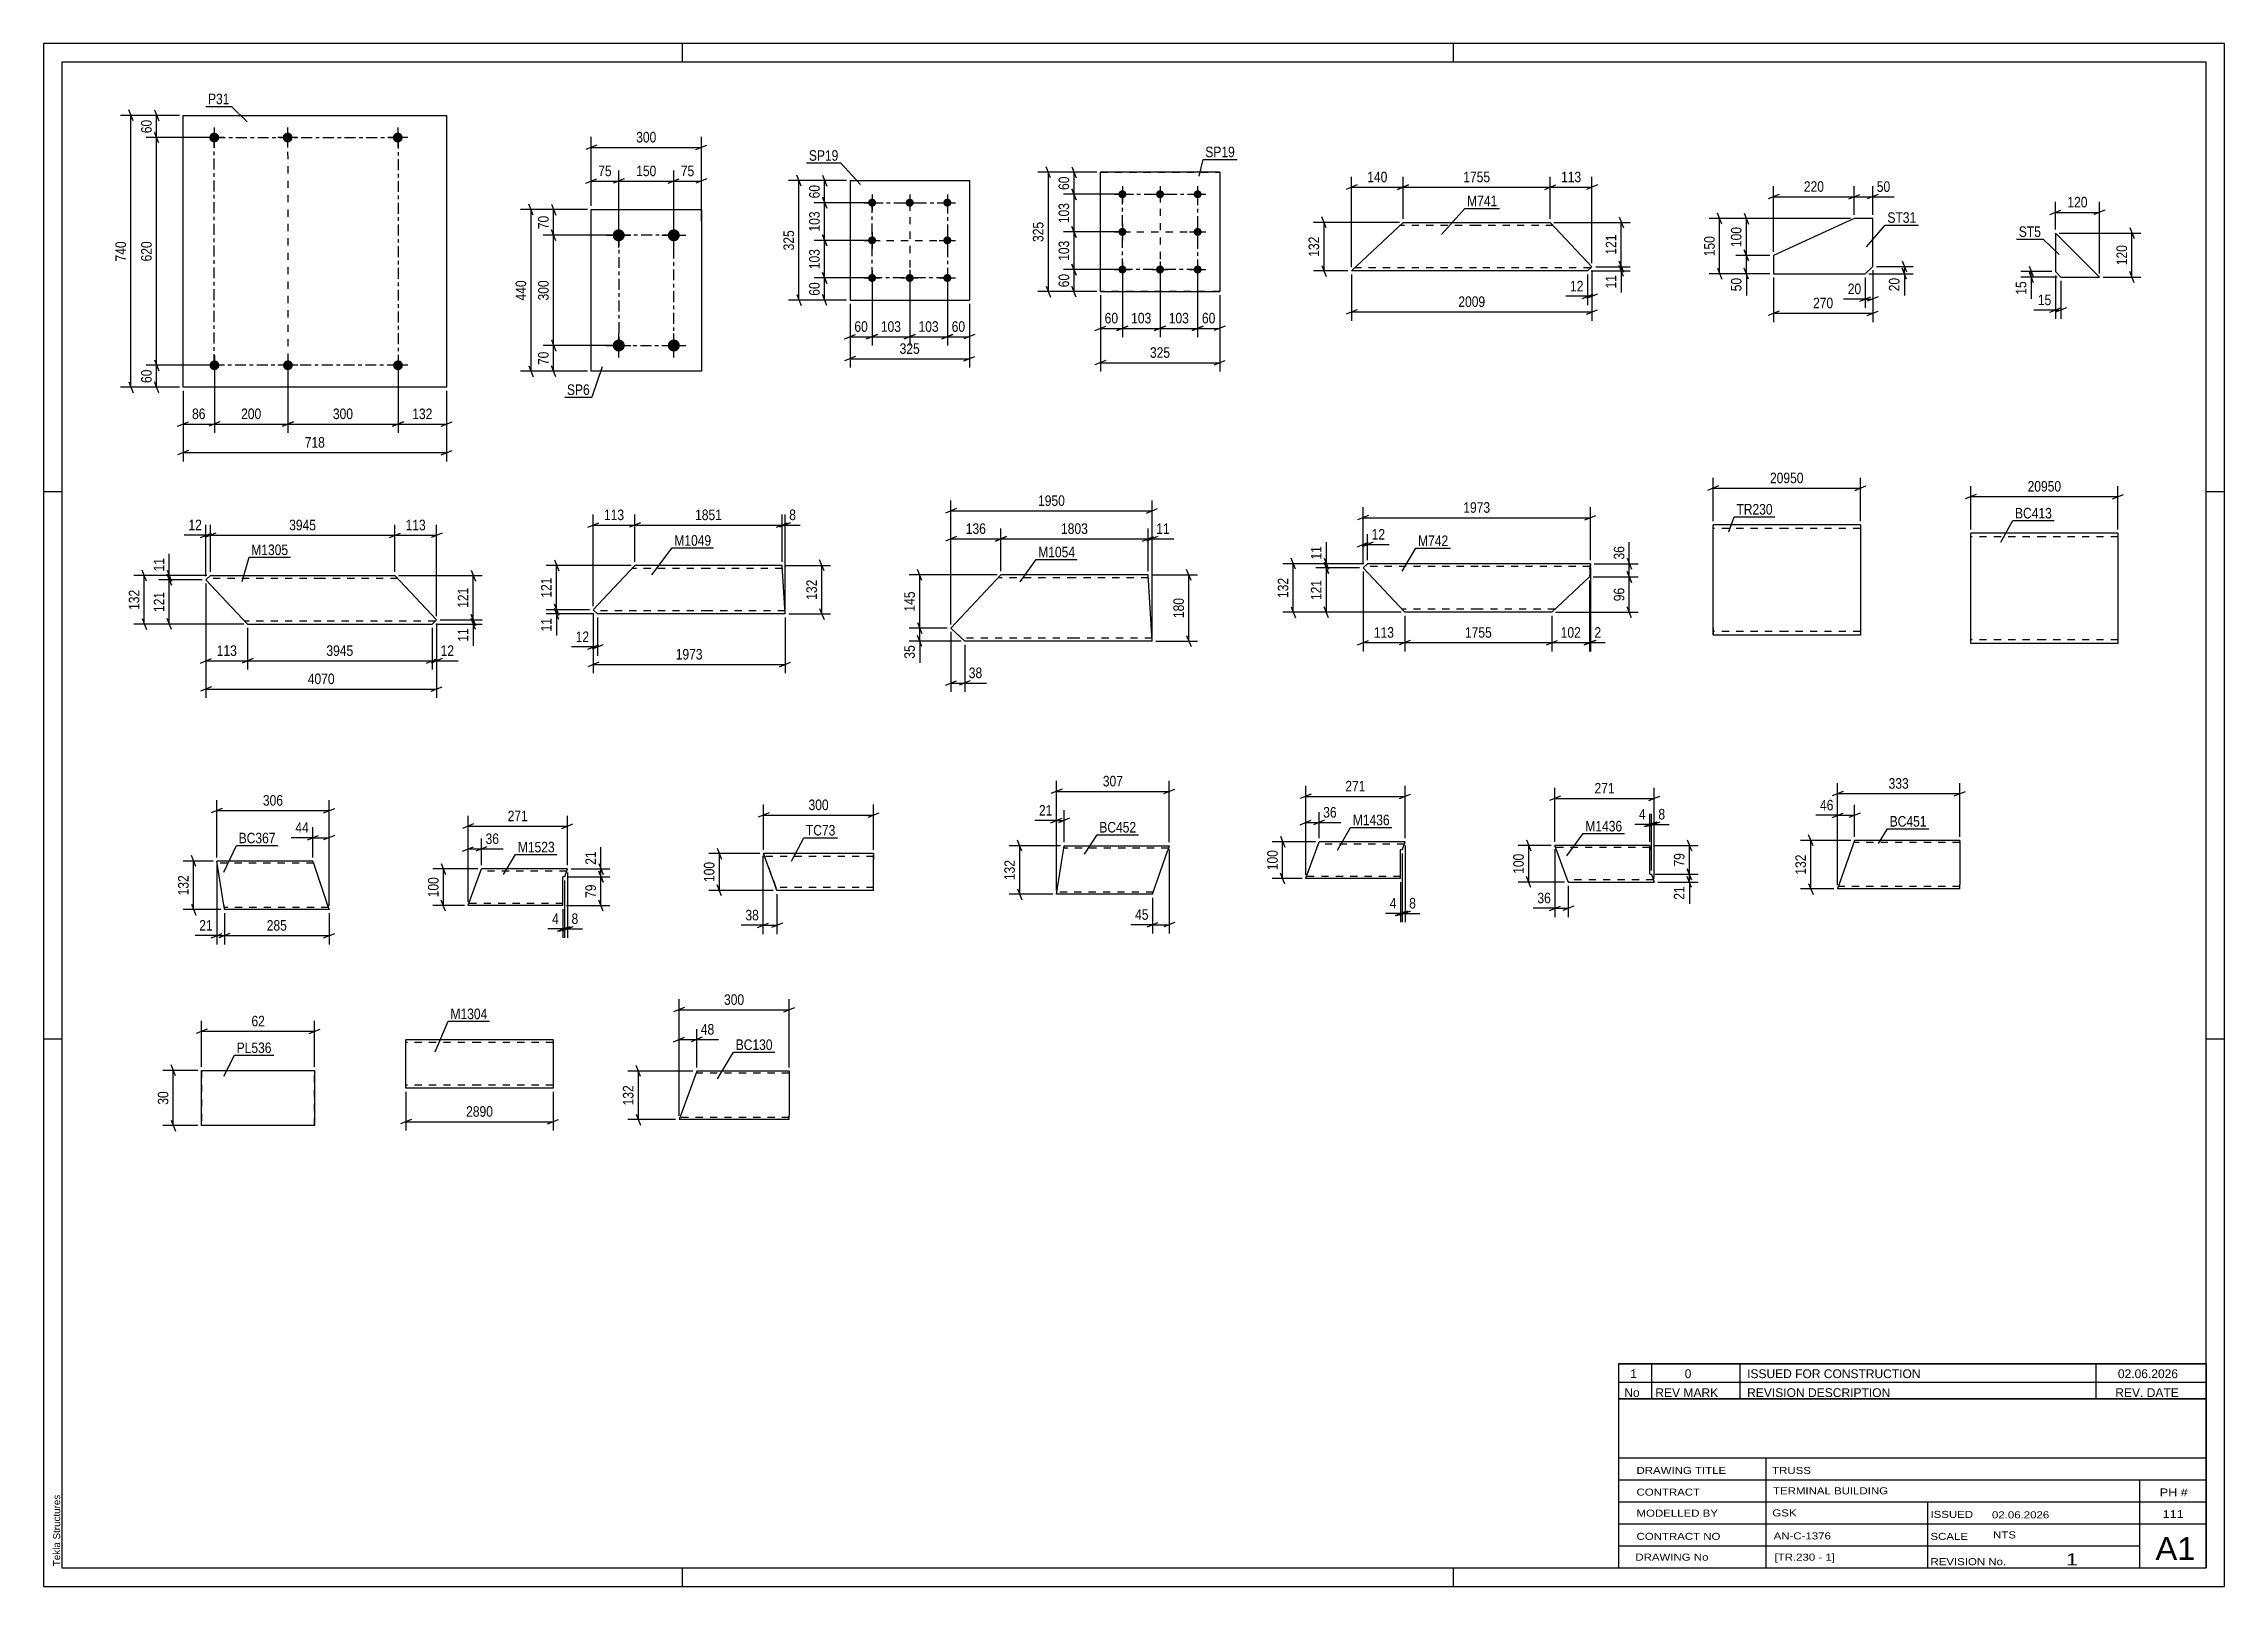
# Paper-space layout 'Layout1' of a CAD drawing. Header units: millimetres. Extents: x 0 to 594, y 0 to 420.
# The model-space entities are those that its viewports show. They can reach past a viewport. Long polylines and large blocks are cut down to what shows.
import ezdxf

# ---------------------------------------------------------------- set-up
doc = ezdxf.new("R2010")
doc.units = ezdxf.units.MM
doc.linetypes.add('DXK_LINE_DOT2', pattern=[3.9198, 1.9599, -1.9599])
doc.linetypes.add('DXK_LINE_DOT3', pattern=[5.9187, 2.979, -0.9799, 0.9799, -0.9799])
doc.layers.add('Viewport layer', color=7, linetype='Continuous', plot=False)
doc.styles.add('Arial', font='ARIAL.TTF', dxfattribs={"height": 0.2})
doc.styles.add('Arial Narrow', font='ARIALN.TTF', dxfattribs={"height": 0.2})

# ---------------------------------------------------------------- blocks, each defined once
blk = doc.blocks.new('Unknown-570387827-1134')
at = {"color": 5, "linetype": 'Continuous'}
for p, q in [((594, 420), (0, 420)), ((0, 420), (0, 0)), ((174, 415), (174, 420)), ((384, 415), (384, 420)), ((594, 0), (594, 420)), ((589, 415), (5, 415)), ((5, 415), (5, 5)), ((589, 5), (589, 415)), ((5, 298), (0, 298)), ((594, 298), (589, 298)), ((5, 149), (0, 149)), ((594, 149), (589, 149)), ((0, 0), (594, 0)), ((5, 5), (589, 5)), ((174, 0), (174, 5)), ((384, 0), (384, 5))]:
    blk.add_line(p, q, dxfattribs=at)
at = {"color": 174, "linetype": 'Continuous', "style": 'Arial'}
blk.add_text('Tekla Structures', height=1.9102, rotation=90, dxfattribs=at).set_placement((4.5, 5.5))
blk = doc.blocks.new('Part-570387827-2467 - 2451')
at = {"color": 2, "linetype": 'Continuous'}
for p, q in [((360.61, 278.41), (359.4, 277.28)), ((370.75, 265.21), (359.4, 277.28)), ((390.75, 278.41), (360.61, 278.41)), ((421.3, 278.41), (390.85, 278.41)), ((421.08, 274.83), (410.85, 265.21)), ((421.3, 278.41), (421.08, 274.83)), ((390.75, 265.21), (370.75, 265.21)), ((410.85, 265.21), (390.85, 265.21))]:
    blk.add_line(p, q, dxfattribs=at)
at = {"color": 7, "linetype": 'DXK_LINE_DOT2'}
for p, q in [((390.75, 277.61), (359.76, 277.61)), ((421.25, 277.61), (390.85, 277.61)), ((421.2, 276.81), (421.3, 278.41)), ((390.75, 266.01), (370, 266.01)), ((411.7, 266.01), (390.85, 266.01))]:
    blk.add_line(p, q, dxfattribs=at)
blk = doc.blocks.new('Part-570387827-4748 - 4732')
at = {"color": 2, "linetype": 'Continuous'}
for p, q in [((43.05, 125.45), (43.05, 140.45)), ((43.05, 140.45), (43.05, 140.45)), ((43.05, 140.45), (73.82, 140.45)), ((73.82, 140.45), (73.82, 125.45)), ((43.05, 125.45), (43.05, 125.45)), ((73.82, 125.45), (43.05, 125.45))]:
    blk.add_line(p, q, dxfattribs=at)
at = {"color": 7, "linetype": 'DXK_LINE_DOT2'}
for p, q in [((43.05, 140.45), (43.05, 125.45)), ((43.05, 140.45), (43.05, 140.45)), ((73.82, 125.45), (73.82, 140.45)), ((43.05, 125.45), (43.05, 125.45))]:
    blk.add_line(p, q, dxfattribs=at)
blk = doc.blocks.new('Part-570387827-1963 - 1947')
at = {"color": 2, "linetype": 'Continuous'}
for p, q in [((247.12, 260.88), (260.73, 275.34)), ((280.73, 275.34), (260.73, 275.34)), ((300.83, 275.34), (280.83, 275.34)), ((301.94, 257.34), (300.83, 275.34)), ((250.88, 257.34), (247.12, 260.88)), ((280.73, 257.34), (250.88, 257.34)), ((301.94, 257.34), (280.83, 257.34))]:
    blk.add_line(p, q, dxfattribs=at)
at = {"color": 7, "linetype": 'DXK_LINE_DOT2'}
for p, q in [((280.73, 274.54), (259.98, 274.54)), ((300.88, 274.54), (280.83, 274.54)), ((250.88, 257.34), (249.18, 258.94)), ((280.73, 258.14), (250.03, 258.14)), ((301.89, 258.14), (280.83, 258.14)), ((301.89, 258.14), (301.88, 258.21))]:
    blk.add_line(p, q, dxfattribs=at)
blk = doc.blocks.new('Part-570387827-2112 - 2096')
at = {"color": 2, "linetype": 'Continuous'}
for p, q in [((45.42, 275.17), (44.22, 274.04)), ((44.22, 274.04), (55.57, 261.97)), ((45.42, 275.17), (75.57, 275.17)), ((75.67, 275.17), (95.67, 275.17)), ((95.67, 275.17), (107.02, 263.1)), ((55.57, 261.97), (75.57, 261.97)), ((75.67, 261.97), (105.81, 261.97)), ((107.02, 263.1), (105.81, 261.97))]:
    blk.add_line(p, q, dxfattribs=at)
at = {"color": 7, "linetype": 'DXK_LINE_DOT2'}
for p, q in [((75.57, 274.37), (44.57, 274.37)), ((96.42, 274.37), (75.67, 274.37)), ((75.57, 262.77), (54.82, 262.77)), ((106.66, 262.77), (75.67, 262.77))]:
    blk.add_line(p, q, dxfattribs=at)
blk = doc.blocks.new('Part-570387827-2317 - 2301')
at = {"color": 2, "linetype": 'Continuous'}
for p, q in [((149.71, 265.87), (161.06, 277.94)), ((181.06, 277.94), (161.06, 277.94)), ((201.16, 277.94), (181.16, 277.94)), ((201.97, 264.74), (201.16, 277.94)), ((150.91, 264.74), (149.71, 265.87)), ((181.06, 264.74), (150.91, 264.74)), ((201.97, 264.74), (181.16, 264.74))]:
    blk.add_line(p, q, dxfattribs=at)
at = {"color": 7, "linetype": 'DXK_LINE_DOT2'}
for p, q in [((181.06, 277.14), (160.31, 277.14)), ((201.21, 277.14), (181.16, 277.14)), ((181.06, 265.54), (150.06, 265.54)), ((201.92, 265.54), (181.16, 265.54)), ((201.92, 265.54), (201.92, 265.6))]:
    blk.add_line(p, q, dxfattribs=at)
blk = doc.blocks.new('Part-570387827-2979 - 2963')
at = {"color": 2, "linetype": 'Continuous'}
for p, q in [((275.89, 188.41), (277.78, 200.41)), ((277.78, 200.41), (277.97, 201.61)), ((277.97, 201.61), (306.6, 201.61)), ((302.08, 188.41), (306.19, 200.41)), ((306.48, 201.26), (306.19, 200.41)), ((306.57, 201.52), (306.48, 201.26)), ((306.6, 201.61), (306.57, 201.52)), ((302.08, 188.41), (275.89, 188.41))]:
    blk.add_line(p, q, dxfattribs=at)
at = {"color": 7, "linetype": 'DXK_LINE_DOT2'}
for p, q in [((306.4, 201.01), (277.87, 201.01)), ((277.95, 201.52), (277.91, 201.26)), ((277.97, 201.61), (277.95, 201.52)), ((306.6, 201.61), (306.48, 201.26)), ((276, 189.05), (275.99, 189.01)), ((275.99, 189.01), (276, 189.05)), ((302.28, 189.01), (275.99, 189.01)), ((276.01, 189.15), (276, 189.05)), ((276, 189.05), (276.01, 189.15))]:
    blk.add_line(p, q, dxfattribs=at)
blk = doc.blocks.new('Bolt-570387827-3365 - 3331')
at = {"linetype": 'Continuous'}
for points in [[(156.65, 369.47, -1), (156.65, 366.17, -1)], [(171.65, 369.47, -1), (171.65, 366.17, -1)], [(156.65, 339.47, -1), (156.65, 336.17, -1)], [(171.65, 339.47, -1), (171.65, 336.17, -1)]]:
    blk.add_hatch(color=1, dxfattribs=at).paths.add_polyline_path(points)
at = {"color": 1, "linetype": 'Continuous'}
for p, q in [((156.65, 364.52), (156.65, 371.12)), ((171.65, 364.52), (171.65, 371.12)), ((153.35, 367.82), (159.95, 367.82)), ((168.35, 367.82), (174.95, 367.82)), ((156.65, 334.52), (156.65, 341.12)), ((171.65, 334.52), (171.65, 341.12)), ((153.35, 337.82), (159.95, 337.82)), ((168.35, 337.82), (174.95, 337.82))]:
    blk.add_line(p, q, dxfattribs=at)
blk = doc.blocks.new('Part-570387827-3380 - 3331')
at = {"color": 2, "linetype": 'Continuous'}
for p, q in [((149.15, 330.82), (149.15, 374.82)), ((149.15, 374.82), (179.15, 374.82)), ((179.15, 374.82), (179.15, 330.82)), ((179.15, 330.82), (149.15, 330.82))]:
    blk.add_line(p, q, dxfattribs=at)
blk = doc.blocks.new('Part-570387827-3495 - 3479')
at = {"color": 2, "linetype": 'Continuous'}
for p, q in [((547.98, 368.42), (547.98, 357.92)), ((547.98, 368.42), (559.98, 356.42)), ((547.98, 357.92), (549.48, 356.42)), ((549.48, 356.42), (559.98, 356.42))]:
    blk.add_line(p, q, dxfattribs=at)
blk = doc.blocks.new('Part-570387827-3588 - 3539')
at = {"color": 2, "linetype": 'Continuous'}
for p, q in [((219.66, 382.7), (219.66, 350.2)), ((219.66, 382.7), (252.16, 382.7)), ((252.16, 382.7), (252.16, 350.2)), ((219.66, 350.2), (252.16, 350.2))]:
    blk.add_line(p, q, dxfattribs=at)
blk = doc.blocks.new('Bolt-570387827-3573 - 3539')
at = {"linetype": 'Continuous'}
for points in [[(225.66, 377.8, -1), (225.66, 375.6, -1)], [(235.91, 377.8, -1), (235.91, 375.6, -1)], [(246.16, 377.8, -1), (246.16, 375.6, -1)], [(225.66, 367.55, -1), (225.66, 365.35, -1)], [(246.16, 367.55, -1), (246.16, 365.35, -1)], [(225.66, 357.3, -1), (225.66, 355.1, -1)], [(235.91, 357.3, -1), (235.91, 355.1, -1)], [(246.16, 357.3, -1), (246.16, 355.1, -1)]]:
    blk.add_hatch(color=1, dxfattribs=at).paths.add_polyline_path(points)
at = {"color": 1, "linetype": 'Continuous'}
for p, q in [((223.46, 376.7), (227.86, 376.7)), ((225.66, 378.9), (225.66, 374.5)), ((233.71, 376.7), (238.11, 376.7)), ((235.91, 378.9), (235.91, 374.5)), ((243.96, 376.7), (248.36, 376.7)), ((246.16, 378.9), (246.16, 374.5)), ((225.66, 368.65), (225.66, 364.25)), ((246.16, 368.65), (246.16, 364.25)), ((223.46, 366.45), (227.86, 366.45)), ((243.96, 366.45), (248.36, 366.45)), ((225.66, 358.4), (225.66, 354)), ((235.91, 358.4), (235.91, 354)), ((246.16, 358.4), (246.16, 354)), ((223.46, 356.2), (227.86, 356.2)), ((233.71, 356.2), (238.11, 356.2)), ((243.96, 356.2), (248.36, 356.2))]:
    blk.add_line(p, q, dxfattribs=at)
blk = doc.blocks.new('Part-570387827-3705 - 3689')
at = {"color": 2, "linetype": 'Continuous'}
for p, q in [((287.84, 352.49), (287.84, 384.99)), ((320.34, 384.99), (287.84, 384.99)), ((320.34, 384.99), (320.34, 352.49)), ((287.84, 352.49), (320.34, 352.49))]:
    blk.add_line(p, q, dxfattribs=at)
at = {"color": 7, "linetype": 'DXK_LINE_DOT2'}
for p, q in [((287.84, 384.99), (320.34, 384.99)), ((320.34, 352.49), (287.84, 352.49))]:
    blk.add_line(p, q, dxfattribs=at)
blk = doc.blocks.new('Bolt-570387827-3738 - 3689')
at = {"linetype": 'Continuous'}
for points in [[(293.84, 380.09, -1), (293.84, 377.89, -1)], [(304.09, 380.09, -1), (304.09, 377.89, -1)], [(314.34, 380.09, -1), (314.34, 377.89, -1)], [(293.84, 369.84, -1), (293.84, 367.64, -1)], [(314.34, 369.84, -1), (314.34, 367.64, -1)], [(293.84, 359.59, -1), (293.84, 357.39, -1)], [(304.09, 359.59, -1), (304.09, 357.39, -1)], [(314.34, 359.59, -1), (314.34, 357.39, -1)]]:
    blk.add_hatch(color=1, dxfattribs=at).paths.add_polyline_path(points)
at = {"color": 1, "linetype": 'Continuous'}
for p, q in [((293.84, 381.19), (293.84, 376.79)), ((304.09, 381.19), (304.09, 376.79)), ((314.34, 381.19), (314.34, 376.79)), ((291.64, 378.99), (296.04, 378.99)), ((301.89, 378.99), (306.29, 378.99)), ((312.14, 378.99), (316.54, 378.99)), ((291.64, 368.74), (296.04, 368.74)), ((293.84, 370.94), (293.84, 366.54)), ((312.14, 368.74), (316.54, 368.74)), ((314.34, 370.94), (314.34, 366.54)), ((291.64, 358.49), (296.04, 358.49)), ((293.84, 360.69), (293.84, 356.29)), ((301.89, 358.49), (306.29, 358.49)), ((304.09, 360.69), (304.09, 356.29)), ((312.14, 358.49), (316.54, 358.49)), ((314.34, 360.69), (314.34, 356.29))]:
    blk.add_line(p, q, dxfattribs=at)
blk = doc.blocks.new('Bolt-570387827-3873 - 3839')
at = {"linetype": 'Continuous'}
for points in [[(46.54, 331.09, -1), (46.54, 333.79, -1)], [(66.54, 331.09, -1), (66.54, 333.79, -1)], [(96.54, 331.09, -1), (96.54, 333.79, -1)]]:
    blk.add_hatch(color=1, dxfattribs=at).paths.add_polyline_path(points)
at = {"color": 1, "linetype": 'Continuous'}
for p, q in [((46.54, 335.14), (46.54, 329.74)), ((66.54, 335.14), (66.54, 329.74)), ((96.54, 335.14), (96.54, 329.74)), ((49.24, 332.44), (43.84, 332.44)), ((69.24, 332.44), (63.84, 332.44)), ((99.24, 332.44), (93.84, 332.44))]:
    blk.add_line(p, q, dxfattribs=at)
blk = doc.blocks.new('Bolt-570387827-3878 - 3839')
at = {"linetype": 'Continuous'}
for points in [[(46.47, 393.09, -1), (46.47, 395.79, -1)], [(66.47, 393.09, -1), (66.47, 395.79, -1)], [(96.47, 393.09, -1), (96.47, 395.79, -1)]]:
    blk.add_hatch(color=1, dxfattribs=at).paths.add_polyline_path(points)
at = {"color": 1, "linetype": 'Continuous'}
for p, q in [((49.17, 394.44), (43.77, 394.44)), ((46.47, 397.14), (46.47, 391.74)), ((69.17, 394.44), (63.77, 394.44)), ((66.47, 397.14), (66.47, 391.74)), ((99.17, 394.44), (93.77, 394.44)), ((96.47, 397.14), (96.47, 391.74))]:
    blk.add_line(p, q, dxfattribs=at)
blk = doc.blocks.new('Part-570387827-3893 - 3839')
at = {"color": 2, "linetype": 'Continuous'}
for p, q in [((37.97, 326.44), (37.97, 400.44)), ((37.97, 400.44), (109.77, 400.44)), ((109.77, 400.44), (109.77, 326.44)), ((109.77, 326.44), (37.97, 326.44))]:
    blk.add_line(p, q, dxfattribs=at)
blk = doc.blocks.new('Part-570387827-4072 - 4056')
at = {"color": 2, "linetype": 'Continuous'}
for p, q in [((73.35, 197.45), (47.17, 197.45)), ((49.05, 185.45), (47.17, 197.45)), ((73.35, 197.45), (77.37, 185.45)), ((49.23, 184.34), (49.05, 185.45)), ((49.24, 184.25), (49.23, 184.34)), ((77.78, 184.25), (49.24, 184.25)), ((77.37, 185.45), (77.78, 184.25))]:
    blk.add_line(p, q, dxfattribs=at)
at = {"color": 7, "linetype": 'DXK_LINE_DOT2'}
for p, q in [((73.55, 196.85), (47.26, 196.85)), ((49.05, 185.45), (49.19, 184.6)), ((77.58, 184.85), (49.15, 184.85))]:
    blk.add_line(p, q, dxfattribs=at)
blk = doc.blocks.new('Part-570387827-4176 - 4159')
at = {"color": 2, "linetype": 'Continuous'}
for p, q in [((196.09, 199.49), (196.09, 199.49)), ((226.09, 199.49), (196.09, 199.49)), ((199.14, 191.09), (196.09, 199.49)), ((226.09, 199.49), (226.09, 199.02)), ((226.09, 199.02), (226.09, 197.89)), ((226.09, 191.09), (226.09, 197.89)), ((199.56, 189.96), (199.14, 191.09)), ((226.09, 189.49), (226.09, 191.09)), ((199.73, 189.49), (199.56, 189.96)), ((199.73, 189.49), (199.73, 189.49)), ((226.09, 189.49), (199.73, 189.49))]:
    blk.add_line(p, q, dxfattribs=at)
at = {"color": 7, "linetype": 'DXK_LINE_DOT2'}
for p, q in [((196.09, 199.49), (199.73, 189.49)), ((196.09, 199.49), (196.09, 199.49)), ((196.38, 198.69), (196.38, 198.69)), ((226.09, 198.69), (196.38, 198.69)), ((196.4, 198.63), (196.38, 198.69)), ((196.46, 198.45), (196.45, 198.5)), ((226.09, 189.49), (226.09, 199.49)), ((226.09, 198.5), (226.09, 197.89)), ((199.37, 190.48), (199.14, 191.09)), ((199.44, 190.29), (199.44, 190.29)), ((226.09, 190.29), (199.44, 190.29)), ((226.09, 190.29), (226.09, 190.35)), ((199.73, 189.49), (199.73, 189.49))]:
    blk.add_line(p, q, dxfattribs=at)
blk = doc.blocks.new('Part-570387827-10772 - 10768')
at = {"color": 2, "linetype": 'Continuous'}
for p, q in [((177.88, 140.29), (173.08, 127.09)), ((203.08, 140.29), (177.88, 140.29)), ((203.08, 140.29), (203.08, 140.19)), ((203.08, 140.19), (203.08, 139.09)), ((203.08, 139.09), (203.08, 128.29)), ((203.08, 127.09), (173.08, 127.09)), ((203.08, 127.09), (203.08, 128.29))]:
    blk.add_line(p, q, dxfattribs=at)
at = {"color": 7, "linetype": 'DXK_LINE_DOT2'}
for p, q in [((203.08, 139.69), (177.66, 139.69)), ((203.08, 139.93), (203.08, 139.09)), ((203.08, 127.69), (173.3, 127.69)), ((203.08, 127.18), (203.08, 127.44)), ((203.08, 127.09), (203.08, 127.18))]:
    blk.add_line(p, q, dxfattribs=at)
blk = doc.blocks.new('Part-570387827-4311 - 4295')
at = {"color": 2, "linetype": 'Continuous'}
for p, q in [((493.25, 203.09), (488.63, 189.89)), ((521.94, 203.09), (493.25, 203.09)), ((521.94, 203.09), (521.94, 203)), ((521.94, 203), (521.94, 202.74)), ((521.94, 202.74), (521.94, 201.89)), ((521.94, 201.89), (521.94, 191.09)), ((521.94, 189.89), (521.94, 191.09)), ((521.94, 189.89), (488.63, 189.89))]:
    blk.add_line(p, q, dxfattribs=at)
at = {"color": 7, "linetype": 'DXK_LINE_DOT2'}
for p, q in [((521.94, 202.49), (493.04, 202.49)), ((521.94, 202.74), (521.94, 203.09)), ((521.94, 202.35), (521.94, 201.89)), ((521.94, 190.49), (488.84, 190.49)), ((521.94, 190.49), (521.94, 191.09)), ((521.94, 190.54), (521.94, 190.49)), ((521.94, 189.89), (521.94, 189.98))]:
    blk.add_line(p, q, dxfattribs=at)
blk = doc.blocks.new('Part-570387827-4382 - 4366')
at = {"color": 2, "linetype": 'Continuous'}
for p, q in [((493.2, 372.35), (471.2, 362.35)), ((498.2, 372.35), (493.2, 372.35)), ((498.2, 359.35), (498.2, 372.35)), ((471.2, 362.35), (471.2, 357.35)), ((471.2, 357.35), (496.2, 357.35)), ((496.2, 357.35), (498.2, 359.35))]:
    blk.add_line(p, q, dxfattribs=at)
blk = doc.blocks.new('Part-570387827-4477 - 4461')
at = {"color": 2, "linetype": 'Continuous'}
for p, q in [((118.69, 148.83), (98.69, 148.83)), ((98.69, 135.75), (98.69, 148.83)), ((138.79, 148.83), (118.79, 148.83)), ((138.79, 148.83), (138.79, 147.23)), ((138.79, 147.23), (138.79, 135.63)), ((98.69, 135.63), (98.69, 135.75)), ((118.69, 135.63), (98.69, 135.63)), ((138.79, 135.63), (118.79, 135.63))]:
    blk.add_line(p, q, dxfattribs=at)
at = {"color": 7, "linetype": 'DXK_LINE_DOT2'}
for p, q in [((138.79, 148.71), (138.79, 147.23)), ((118.69, 148.03), (98.69, 148.03)), ((98.69, 147.97), (98.69, 148.03)), ((98.69, 147.8), (98.69, 147.84)), ((138.79, 148.03), (118.79, 148.03)), ((138.79, 147.97), (138.79, 148.03)), ((138.79, 147.8), (138.79, 147.84)), ((118.69, 136.43), (98.69, 136.43)), ((138.79, 136.43), (118.79, 136.43))]:
    blk.add_line(p, q, dxfattribs=at)
blk = doc.blocks.new('Part-570387827-4510 - 4494')
at = {"color": 2, "linetype": 'Continuous'}
for p, q in [((356.26, 358.12), (370.3, 371.32)), ((370.3, 371.32), (390.3, 371.32)), ((390.4, 371.32), (410.4, 371.32)), ((410.4, 371.32), (421.75, 359.26)), ((390.3, 358.12), (356.26, 358.12)), ((420.55, 358.12), (390.4, 358.12)), ((421.75, 359.26), (420.55, 358.12))]:
    blk.add_line(p, q, dxfattribs=at)
at = {"color": 7, "linetype": 'DXK_LINE_DOT2'}
for p, q in [((390.3, 370.52), (369.45, 370.52)), ((411.15, 370.52), (390.4, 370.52)), ((357.11, 358.92), (357.18, 358.98)), ((390.3, 358.92), (357.11, 358.92)), ((421.4, 358.92), (390.4, 358.92))]:
    blk.add_line(p, q, dxfattribs=at)
blk = doc.blocks.new('Part-570387827-4647 - 4631')
at = {"color": 2, "linetype": 'Continuous'}
for p, q in [((544.92, 286.7), (524.92, 286.7)), ((524.92, 258.7), (524.92, 286.7)), ((565.02, 286.7), (545.02, 286.7)), ((565.02, 286.7), (565.02, 286.55)), ((565.02, 286.55), (565.02, 256.7)), ((524.92, 256.7), (524.92, 258.7)), ((544.92, 256.7), (524.92, 256.7)), ((565.02, 256.7), (545.02, 256.7))]:
    blk.add_line(p, q, dxfattribs=at)
at = {"color": 7, "linetype": 'DXK_LINE_DOT2'}
for p, q in [((544.92, 285.7), (524.92, 285.7)), ((565.02, 285.7), (545.02, 285.7)), ((524.92, 256.85), (524.92, 258.7)), ((524.92, 257.7), (524.92, 257.78)), ((544.92, 257.7), (524.92, 257.7)), ((565.02, 257.7), (545.02, 257.7)), ((565.02, 257.7), (565.02, 257.78))]:
    blk.add_line(p, q, dxfattribs=at)
blk = doc.blocks.new('Part-570387827-4695 - 4674')
at = {"color": 2, "linetype": 'Continuous'}
for p, q in [((474.75, 288.98), (454.75, 288.98)), ((454.75, 260.98), (454.75, 288.98)), ((494.85, 288.98), (474.85, 288.98)), ((494.85, 288.98), (494.85, 258.98)), ((454.75, 260.98), (454.75, 258.98)), ((474.75, 258.98), (454.75, 258.98)), ((494.85, 258.98), (474.85, 258.98))]:
    blk.add_line(p, q, dxfattribs=at)
at = {"color": 7, "linetype": 'DXK_LINE_DOT2'}
for p, q in [((474.75, 287.98), (454.75, 287.98)), ((494.85, 287.98), (474.85, 287.98)), ((454.75, 259.13), (454.75, 260.98)), ((454.75, 259.98), (454.75, 260.05)), ((474.75, 259.98), (454.75, 259.98)), ((494.85, 259.98), (474.85, 259.98)), ((494.85, 259.98), (494.85, 260.05))]:
    blk.add_line(p, q, dxfattribs=at)
blk = doc.blocks.new('Part-570387827-1544 - 1528')
at = {"color": 2, "linetype": 'Continuous'}
for p, q in [((343.81, 192.79), (347.41, 202.7)), ((370.83, 202.7), (347.41, 202.7)), ((370.79, 202.61), (370.05, 200.55)), ((370.83, 202.7), (370.79, 202.61)), ((370.05, 200.55), (369.61, 200.55)), ((369.61, 192.7), (369.61, 200.55)), ((343.77, 192.7), (343.81, 192.79)), ((369.61, 192.7), (343.77, 192.7))]:
    blk.add_line(p, q, dxfattribs=at)
at = {"color": 7, "linetype": 'DXK_LINE_DOT2'}
for p, q in [((370.61, 202.1), (347.19, 202.1)), ((343.99, 193.3), (344.01, 193.34)), ((369.61, 193.3), (343.99, 193.3))]:
    blk.add_line(p, q, dxfattribs=at)
blk = doc.blocks.new('Part-570387827-1396 - 1380')
at = {"color": 2, "linetype": 'Continuous'}
for p, q in [((437.49, 201.72), (411.66, 201.72)), ((415.27, 191.81), (411.66, 201.72)), ((437.49, 201.72), (437.49, 201.63)), ((437.49, 201.63), (437.49, 200.52)), ((437.49, 193.86), (437.49, 200.52)), ((415.27, 191.81), (415.3, 191.72)), ((415.3, 191.72), (438.71, 191.72)), ((437.49, 193.86), (437.93, 193.86)), ((437.93, 193.86), (438.71, 191.72))]:
    blk.add_line(p, q, dxfattribs=at)
at = {"color": 7, "linetype": 'DXK_LINE_DOT2'}
for p, q in [((437.49, 201.12), (411.88, 201.12)), ((437.49, 200.52), (437.49, 201.37)), ((415.08, 192.32), (415.06, 192.36)), ((438.49, 192.32), (415.08, 192.32))]:
    blk.add_line(p, q, dxfattribs=at)
blk = doc.blocks.new('Part-570387827-1244 - 1226')
at = {"color": 2, "linetype": 'Continuous'}
for p, q in [((115.65, 185.42), (119.26, 195.33)), ((142.67, 195.33), (119.26, 195.33)), ((141.89, 193.19), (141.45, 193.19)), ((141.45, 185.33), (141.45, 193.19)), ((142.64, 195.24), (141.89, 193.19)), ((142.67, 195.33), (142.64, 195.24)), ((115.62, 185.33), (115.65, 185.42)), ((141.45, 185.33), (115.62, 185.33))]:
    blk.add_line(p, q, dxfattribs=at)
at = {"color": 7, "linetype": 'DXK_LINE_DOT2'}
for p, q in [((142.45, 194.73), (119.04, 194.73)), ((115.84, 185.93), (115.85, 185.98)), ((141.45, 185.93), (115.84, 185.93))]:
    blk.add_line(p, q, dxfattribs=at)
blk = doc.blocks.new('Rectangle-570387827-3465 - 3331')
at = {"color": 1, "linetype": 'DXK_LINE_DOT3'}
blk.add_lwpolyline([(156.65, 337.82), (171.65, 337.82), (171.65, 367.82), (156.65, 367.82), (156.65, 337.82)], close=True, dxfattribs=at)
blk = doc.blocks.new('Rectangle-570387827-3675 - 3539')
at = {"color": 1, "linetype": 'DXK_LINE_DOT3'}
blk.add_lwpolyline([(225.66, 376.7), (246.16, 376.7), (246.16, 356.2), (225.66, 356.2), (225.66, 376.7)], close=True, dxfattribs=at)
blk = doc.blocks.new('Rectangle-570387827-3825 - 3689')
at = {"color": 1, "linetype": 'DXK_LINE_DOT3'}
blk.add_lwpolyline([(293.84, 378.99), (314.34, 378.99), (314.34, 358.49), (293.84, 358.49), (293.84, 378.99)], close=True, dxfattribs=at)
blk = doc.blocks.new('Rectangle-570387827-4001 - 3839')
at = {"color": 1, "linetype": 'DXK_LINE_DOT3'}
blk.add_lwpolyline([(46.47, 394.44), (96.54, 394.44), (96.54, 332.44), (46.47, 332.44), (46.47, 394.44)], close=True, dxfattribs=at)
blk = doc.blocks.new('Line-570387827-3668 - 3539')
at = {"color": 1, "linetype": 'DXK_LINE_DOT2'}
blk.add_line((235.96, 376.7), (235.96, 356.2), dxfattribs=at)
blk = doc.blocks.new('Line-570387827-3818 - 3689')
at = {"color": 1, "linetype": 'DXK_LINE_DOT2'}
blk.add_line((304.09, 378.99), (304.09, 358.49), dxfattribs=at)
blk = doc.blocks.new('Line-570387827-3990 - 3839')
at = {"color": 1, "linetype": 'DXK_LINE_DOT2'}
blk.add_line((66.47, 394.44), (66.54, 332.44), dxfattribs=at)
blk = doc.blocks.new('Line-570387827-3661 - 3539')
at = {"color": 1, "linetype": 'DXK_LINE_DOT2'}
blk.add_line((225.66, 366.4), (246.16, 366.4), dxfattribs=at)
blk = doc.blocks.new('Line-570387827-3811 - 3689')
at = {"color": 1, "linetype": 'DXK_LINE_DOT2'}
blk.add_line((293.84, 368.74), (314.34, 368.74), dxfattribs=at)
blk = doc.blocks.new('StraightDimension-570387827-10561 - 2451')
at = {"color": 7, "linetype": 'Continuous'}
for p, q in [((422.08, 274.83), (434.3, 274.83)), ((431.3, 276.33), (432.5, 273.33)), ((431.9, 265.21), (431.9, 274.83)), ((411.85, 265.21), (434.3, 265.21)), ((432.5, 263.71), (431.3, 266.71))]:
    blk.add_line(p, q, dxfattribs=at)
at = {"color": 0}
blk.add_wipeout([(431.15, 272.45), (426.95, 272.45), (426.95, 267.59), (431.15, 267.59)], dxfattribs=at)
at = {"color": 3, "style": 'Arial Narrow'}
blk.add_text('96', height=2.863, rotation=90.00021, dxfattribs=at).set_placement((430.55, 268.19))
blk = doc.blocks.new('StraightDimension-570387827-10490 - 2451')
at = {"color": 7, "linetype": 'Continuous'}
for p, q in [((359.4, 278.28), (359.4, 286.49)), ((360.61, 279.41), (360.61, 286.49)), ((357.9, 283.04), (360.9, 284.24)), ((362.11, 284.24), (359.11, 283.04)), ((359.4, 283.64), (360.61, 283.64))]:
    blk.add_line(p, q, dxfattribs=at)
at = {"color": 0}
blk.add_wipeout([(365.99, 284.39), (365.99, 288.59), (361.13, 288.59), (361.13, 284.39)], dxfattribs=at)
at = {"color": 7, "linetype": 'Continuous'}
blk.add_line((360.61, 283.64), (366.51, 283.64), dxfattribs=at)
blk.add_line((360.61, 283.64), (366.51, 283.64), dxfattribs=at)
at = {"color": 3, "style": 'Arial Narrow'}
blk.add_text('12', height=2.863, dxfattribs=at).set_placement((361.73, 284.99))
blk = doc.blocks.new('StraightDimension-570387827-2600 - 2451')
at = {"color": 7, "linetype": 'Continuous'}
for p, q in [((360.9, 291.54), (357.9, 290.34)), ((359.4, 278.28), (359.4, 293.79)), ((419.8, 290.34), (422.8, 291.54)), ((421.3, 279.41), (421.3, 293.79)), ((359.4, 290.94), (421.3, 290.94))]:
    blk.add_line(p, q, dxfattribs=at)
at = {"color": 0}
blk.add_wipeout([(394.61, 291.69), (394.61, 295.89), (386.1, 295.89), (386.1, 291.69)], dxfattribs=at)
at = {"color": 3, "style": 'Arial Narrow'}
blk.add_text('1973', height=2.863, dxfattribs=at).set_placement((386.7, 292.29))
blk = doc.blocks.new('StraightDimension-570387827-2513 - 2451')
at = {"color": 7, "linetype": 'Continuous'}
for p, q in [((340.98, 276.91), (339.78, 279.91)), ((359.61, 278.41), (337.53, 278.41)), ((340.38, 265.21), (340.38, 278.41)), ((369.75, 265.21), (337.53, 265.21)), ((339.78, 266.71), (340.98, 263.71))]:
    blk.add_line(p, q, dxfattribs=at)
at = {"color": 0}
blk.add_wipeout([(339.63, 275.16), (335.43, 275.16), (335.43, 268.47), (339.63, 268.47)], dxfattribs=at)
at = {"color": 3, "style": 'Arial Narrow'}
blk.add_text('132', height=2.863, rotation=90.00021, dxfattribs=at).set_placement((339.03, 269.07))
blk = doc.blocks.new('StraightDimension-570387827-2583 - 2451')
at = {"color": 7, "linetype": 'Continuous'}
for p, q in [((348.8, 279.91), (350, 276.91)), ((359.61, 278.41), (346.55, 278.41)), ((358.4, 277.28), (346.55, 277.28)), ((350, 275.78), (348.8, 278.78)), ((349.4, 277.28), (349.4, 278.41))]:
    blk.add_line(p, q, dxfattribs=at)
at = {"color": 0}
blk.add_wipeout([(348.65, 283.8), (344.45, 283.8), (344.45, 278.94), (348.65, 278.94)], dxfattribs=at)
at = {"color": 7, "linetype": 'Continuous'}
blk.add_line((349.4, 278.41), (349.4, 284.32), dxfattribs=at)
blk.add_line((349.4, 278.41), (349.4, 284.32), dxfattribs=at)
at = {"color": 3, "style": 'Arial Narrow'}
blk.add_text('11', height=2.863, rotation=90.00021, dxfattribs=at).set_placement((348.05, 279.54))
blk = doc.blocks.new('StraightDimension-570387827-2567 - 2451')
at = {"color": 7, "linetype": 'Continuous'}
for p, q in [((358.4, 277.28), (346.55, 277.28)), ((348.8, 278.78), (350, 275.78)), ((349.4, 265.21), (349.4, 277.28)), ((369.75, 265.21), (346.55, 265.21)), ((350, 263.71), (348.8, 266.71))]:
    blk.add_line(p, q, dxfattribs=at)
at = {"color": 0}
blk.add_wipeout([(348.65, 274.59), (344.45, 274.59), (344.45, 267.91), (348.65, 267.91)], dxfattribs=at)
at = {"color": 3, "style": 'Arial Narrow'}
blk.add_text('121', height=2.863, rotation=90.00021, dxfattribs=at).set_placement((348.05, 268.51))
blk = doc.blocks.new('StraightDimension-570387827-10504 - 2451')
at = {"color": 7, "linetype": 'Continuous'}
for p, q in [((421.08, 273.83), (421.08, 254.52)), ((421.3, 277.41), (421.3, 254.52)), ((419.58, 256.32), (422.58, 257.52)), ((422.8, 257.52), (419.8, 256.32)), ((421.08, 256.92), (421.3, 256.92))]:
    blk.add_line(p, q, dxfattribs=at)
at = {"color": 0}
blk.add_wipeout([(424.85, 257.67), (424.85, 261.87), (421.82, 261.87), (421.82, 257.67)], dxfattribs=at)
at = {"color": 7, "linetype": 'Continuous'}
blk.add_line((421.3, 256.92), (425.38, 256.92), dxfattribs=at)
blk.add_line((421.3, 256.92), (425.38, 256.92), dxfattribs=at)
at = {"color": 3, "style": 'Arial Narrow'}
blk.add_text('2', height=2.86, dxfattribs=at).set_placement((422.42, 258.27))
blk = doc.blocks.new('StraightDimension-570387827-10505 - 2451')
at = {"color": 7, "linetype": 'Continuous'}
for p, q in [((421.08, 273.83), (421.08, 254.52)), ((410.85, 264.21), (410.85, 254.52)), ((409.35, 256.32), (412.35, 257.52)), ((410.85, 256.92), (421.08, 256.92)), ((422.58, 257.52), (419.58, 256.32))]:
    blk.add_line(p, q, dxfattribs=at)
at = {"color": 0}
blk.add_wipeout([(419.31, 257.67), (419.31, 261.87), (412.62, 261.87), (412.62, 257.67)], dxfattribs=at)
at = {"color": 3, "style": 'Arial Narrow'}
blk.add_text('102', height=2.863, dxfattribs=at).set_placement((413.22, 258.27))
blk = doc.blocks.new('StraightDimension-570387827-10506 - 2451')
at = {"color": 7, "linetype": 'Continuous'}
for p, q in [((370.75, 264.21), (370.75, 254.52)), ((410.85, 264.21), (410.85, 254.52)), ((372.25, 257.52), (369.25, 256.32)), ((370.75, 256.92), (410.85, 256.92)), ((409.35, 256.32), (412.35, 257.52))]:
    blk.add_line(p, q, dxfattribs=at)
at = {"color": 0}
blk.add_wipeout([(395.06, 257.67), (395.06, 261.87), (386.55, 261.87), (386.55, 257.67)], dxfattribs=at)
at = {"color": 3, "style": 'Arial Narrow'}
blk.add_text('1755', height=2.863, dxfattribs=at).set_placement((387.15, 258.27))
blk = doc.blocks.new('StraightDimension-570387827-10507 - 2451')
at = {"color": 7, "linetype": 'Continuous'}
for p, q in [((359.4, 276.28), (359.4, 254.52)), ((370.75, 264.21), (370.75, 254.52)), ((357.9, 256.32), (360.9, 257.52)), ((359.4, 256.92), (370.75, 256.92)), ((372.25, 257.52), (369.25, 256.32))]:
    blk.add_line(p, q, dxfattribs=at)
at = {"color": 0}
blk.add_wipeout([(368.42, 257.67), (368.42, 261.87), (361.74, 261.87), (361.74, 257.67)], dxfattribs=at)
at = {"color": 3, "style": 'Arial Narrow'}
blk.add_text('113', height=2.863, dxfattribs=at).set_placement((362.34, 258.27))
blk = doc.blocks.new('StraightDimension-570387827-10560 - 2451')
at = {"color": 7, "linetype": 'Continuous'}
for p, q in [((431.3, 279.91), (432.5, 276.91)), ((422.08, 274.83), (434.3, 274.83)), ((422.3, 278.41), (434.3, 278.41)), ((432.5, 273.33), (431.3, 276.33)), ((431.9, 274.83), (431.9, 278.41))]:
    blk.add_line(p, q, dxfattribs=at)
at = {"color": 0}
blk.add_wipeout([(431.15, 283.8), (426.95, 283.8), (426.95, 278.94), (431.15, 278.94)], dxfattribs=at)
at = {"color": 7, "linetype": 'Continuous'}
blk.add_line((431.9, 278.41), (431.9, 284.32), dxfattribs=at)
blk.add_line((431.9, 278.41), (431.9, 284.32), dxfattribs=at)
at = {"color": 3, "style": 'Arial Narrow'}
blk.add_text('36', height=2.863, rotation=90.00021, dxfattribs=at).set_placement((430.55, 279.54))
blk = doc.blocks.new('StraightDimension-570387827-4750 - 4732')
at = {"color": 7, "linetype": 'Continuous'}
for p, q in [((42.05, 140.45), (32.47, 140.45)), ((35.92, 138.95), (34.72, 141.95)), ((35.32, 125.45), (35.32, 140.45)), ((42.05, 125.45), (32.47, 125.45)), ((34.72, 126.95), (35.92, 123.95))]:
    blk.add_line(p, q, dxfattribs=at)
at = {"color": 0}
blk.add_wipeout([(34.57, 135.38), (30.37, 135.38), (30.37, 130.52), (34.57, 130.52)], dxfattribs=at)
at = {"color": 3, "style": 'Arial Narrow'}
blk.add_text('30', height=2.863, rotation=90.00021, dxfattribs=at).set_placement((33.97, 131.12))
blk = doc.blocks.new('StraightDimension-570387827-4759 - 4732')
at = {"color": 7, "linetype": 'Continuous'}
for p, q in [((44.55, 151.71), (41.55, 150.51)), ((43.05, 141.45), (43.05, 153.96)), ((43.05, 151.11), (73.82, 151.11)), ((72.32, 150.51), (75.32, 151.71)), ((73.82, 141.45), (73.82, 153.96))]:
    blk.add_line(p, q, dxfattribs=at)
at = {"color": 0}
blk.add_wipeout([(60.86, 151.86), (60.86, 156.06), (56.01, 156.06), (56.01, 151.86)], dxfattribs=at)
at = {"color": 3, "style": 'Arial Narrow'}
blk.add_text('62', height=2.863, dxfattribs=at).set_placement((56.61, 152.46))
blk = doc.blocks.new('StraightDimension-570387827-2035 - 1947')
at = {"color": 7, "linetype": 'Continuous'}
for p, q in [((248.62, 293.4), (245.62, 292.2)), ((247.12, 261.88), (247.12, 295.65)), ((247.12, 292.8), (301.94, 292.8)), ((300.44, 292.2), (303.44, 293.4)), ((301.94, 258.34), (301.94, 295.65))]:
    blk.add_line(p, q, dxfattribs=at)
at = {"color": 0}
blk.add_wipeout([(278.79, 293.55), (278.79, 297.75), (270.27, 297.75), (270.27, 293.55)], dxfattribs=at)
at = {"color": 3, "style": 'Arial Narrow'}
blk.add_text('1950', height=2.863, dxfattribs=at).set_placement((270.87, 294.15))
blk = doc.blocks.new('StraightDimension-570387827-10263 - 1947')
at = {"color": 7, "linetype": 'Continuous'}
for p, q in [((299.33, 284.58), (302.33, 285.78)), ((303.44, 285.78), (300.44, 284.58)), ((300.83, 276.34), (300.83, 288.03)), ((300.83, 285.18), (301.94, 285.18)), ((301.94, 258.34), (301.94, 288.03))]:
    blk.add_line(p, q, dxfattribs=at)
at = {"color": 0}
blk.add_wipeout([(307.32, 285.93), (307.32, 290.13), (302.46, 290.13), (302.46, 285.93)], dxfattribs=at)
at = {"color": 7, "linetype": 'Continuous'}
blk.add_line((301.94, 285.18), (307.84, 285.18), dxfattribs=at)
blk.add_line((301.94, 285.18), (307.84, 285.18), dxfattribs=at)
at = {"color": 3, "style": 'Arial Narrow'}
blk.add_text('11', height=2.863, dxfattribs=at).set_placement((303.06, 286.53))
blk = doc.blocks.new('StraightDimension-570387827-2046 - 1947')
at = {"color": 7, "linetype": 'Continuous'}
for p, q in [((301.83, 275.34), (314.34, 275.34)), ((312.54, 273.84), (311.34, 276.84)), ((311.94, 257.34), (311.94, 275.34)), ((302.94, 257.34), (314.34, 257.34)), ((311.34, 258.84), (312.54, 255.84))]:
    blk.add_line(p, q, dxfattribs=at)
at = {"color": 0}
blk.add_wipeout([(311.19, 269.69), (306.99, 269.69), (306.99, 263), (311.19, 263)], dxfattribs=at)
at = {"color": 3, "style": 'Arial Narrow'}
blk.add_text('180', height=2.863, rotation=90.00021, dxfattribs=at).set_placement((310.59, 263.6))
blk = doc.blocks.new('StraightDimension-570387827-10264 - 1947')
at = {"color": 7, "linetype": 'Continuous'}
for p, q in [((262.23, 285.78), (259.23, 284.58)), ((260.73, 276.34), (260.73, 288.03)), ((260.73, 285.18), (300.83, 285.18)), ((299.33, 284.58), (302.33, 285.78)), ((300.83, 276.34), (300.83, 288.03))]:
    blk.add_line(p, q, dxfattribs=at)
at = {"color": 0}
blk.add_wipeout([(285.04, 285.93), (285.04, 290.13), (276.52, 290.13), (276.52, 285.93)], dxfattribs=at)
at = {"color": 3, "style": 'Arial Narrow'}
blk.add_text('1803', height=2.863, dxfattribs=at).set_placement((277.12, 286.53))
blk = doc.blocks.new('StraightDimension-570387827-10265 - 1947')
at = {"color": 7, "linetype": 'Continuous'}
for p, q in [((248.62, 285.78), (245.62, 284.58)), ((247.12, 261.88), (247.12, 288.03)), ((247.12, 285.18), (260.73, 285.18)), ((259.23, 284.58), (262.23, 285.78)), ((260.73, 276.34), (260.73, 288.03))]:
    blk.add_line(p, q, dxfattribs=at)
at = {"color": 0}
blk.add_wipeout([(257.27, 285.93), (257.27, 290.13), (250.58, 290.13), (250.58, 285.93)], dxfattribs=at)
at = {"color": 3, "style": 'Arial Narrow'}
blk.add_text('136', height=2.863, dxfattribs=at).set_placement((251.18, 286.53))
blk = doc.blocks.new('StraightDimension-570387827-10419 - 1947')
at = {"color": 7, "linetype": 'Continuous'}
for p, q in [((259.73, 275.34), (235.8, 275.34)), ((239.25, 273.84), (238.05, 276.84)), ((238.65, 260.88), (238.65, 275.34)), ((238.05, 262.38), (239.25, 259.38)), ((246.12, 260.88), (235.8, 260.88))]:
    blk.add_line(p, q, dxfattribs=at)
at = {"color": 0}
blk.add_wipeout([(237.9, 271.45), (233.7, 271.45), (233.7, 264.77), (237.9, 264.77)], dxfattribs=at)
at = {"color": 3, "style": 'Arial Narrow'}
blk.add_text('145', height=2.863, rotation=90.00021, dxfattribs=at).set_placement((237.3, 265.37))
blk = doc.blocks.new('StraightDimension-570387827-10420 - 1947')
at = {"color": 7, "linetype": 'Continuous'}
for p, q in [((238.05, 262.38), (239.25, 259.38)), ((246.12, 260.88), (235.8, 260.88)), ((249.88, 257.34), (235.8, 257.34)), ((239.25, 255.84), (238.05, 258.84)), ((238.65, 257.34), (238.65, 260.88))]:
    blk.add_line(p, q, dxfattribs=at)
at = {"color": 0}
blk.add_wipeout([(237.9, 256.82), (233.7, 256.82), (233.7, 251.96), (237.9, 251.96)], dxfattribs=at)
at = {"color": 7, "linetype": 'Continuous'}
blk.add_line((238.65, 257.34), (238.65, 251.44), dxfattribs=at)
blk.add_line((238.65, 257.34), (238.65, 251.44), dxfattribs=at)
at = {"color": 3, "style": 'Arial Narrow'}
blk.add_text('35', height=2.863, rotation=90.00021, dxfattribs=at).set_placement((237.3, 252.56))
blk = doc.blocks.new('StraightDimension-570387827-10464 - 1947')
at = {"color": 7, "linetype": 'Continuous'}
for p, q in [((247.12, 259.88), (247.12, 243.51)), ((250.88, 256.34), (250.88, 243.51)), ((245.62, 245.31), (248.62, 246.51)), ((247.12, 245.91), (250.88, 245.91)), ((252.38, 246.51), (249.38, 245.31))]:
    blk.add_line(p, q, dxfattribs=at)
at = {"color": 0}
blk.add_wipeout([(256.26, 246.66), (256.26, 250.86), (251.4, 250.86), (251.4, 246.66)], dxfattribs=at)
at = {"color": 7, "linetype": 'Continuous'}
blk.add_line((250.88, 245.91), (256.78, 245.91), dxfattribs=at)
blk.add_line((250.88, 245.91), (256.78, 245.91), dxfattribs=at)
at = {"color": 3, "style": 'Arial Narrow'}
blk.add_text('38', height=2.863, dxfattribs=at).set_placement((252, 247.26))
blk = doc.blocks.new('StraightDimension-570387827-2255 - 2096')
at = {"color": 7, "linetype": 'Continuous'}
for p, q in [((44.22, 273.04), (44.22, 249.57)), ((55.57, 260.97), (55.57, 249.57)), ((42.72, 251.37), (45.72, 252.57)), ((44.22, 251.97), (55.57, 251.97)), ((57.07, 252.57), (54.07, 251.37))]:
    blk.add_line(p, q, dxfattribs=at)
at = {"color": 0}
blk.add_wipeout([(53.24, 252.72), (53.24, 256.92), (46.55, 256.92), (46.55, 252.72)], dxfattribs=at)
at = {"color": 3, "style": 'Arial Narrow'}
blk.add_text('113', height=2.863, dxfattribs=at).set_placement((47.15, 253.32))
blk = doc.blocks.new('StraightDimension-570387827-2191 - 2096')
at = {"color": 7, "linetype": 'Continuous'}
for p, q in [((106.81, 261.97), (119.42, 261.97)), ((108.02, 263.1), (119.42, 263.1)), ((116.42, 264.6), (117.62, 261.6)), ((117.62, 260.47), (116.42, 263.47)), ((117.02, 261.97), (117.02, 263.1))]:
    blk.add_line(p, q, dxfattribs=at)
at = {"color": 0}
blk.add_wipeout([(116.27, 261.45), (112.07, 261.45), (112.07, 256.59), (116.27, 256.59)], dxfattribs=at)
at = {"color": 7, "linetype": 'Continuous'}
blk.add_line((117.02, 261.97), (117.02, 256.07), dxfattribs=at)
blk.add_line((117.02, 261.97), (117.02, 256.07), dxfattribs=at)
at = {"color": 3, "style": 'Arial Narrow'}
blk.add_text('11', height=2.863, rotation=90.00021, dxfattribs=at).set_placement((115.67, 257.19))
blk = doc.blocks.new('StraightDimension-570387827-2144 - 2096')
at = {"color": 7, "linetype": 'Continuous'}
for p, q in [((94.17, 285.57), (97.17, 286.77)), ((95.67, 276.17), (95.67, 289.02)), ((95.67, 286.17), (107.02, 286.17)), ((108.52, 286.77), (105.52, 285.57)), ((107.02, 264.1), (107.02, 289.02))]:
    blk.add_line(p, q, dxfattribs=at)
at = {"color": 0}
blk.add_wipeout([(104.68, 286.92), (104.68, 291.12), (98, 291.12), (98, 286.92)], dxfattribs=at)
at = {"color": 3, "style": 'Arial Narrow'}
blk.add_text('113', height=2.863, dxfattribs=at).set_placement((98.6, 287.52))
blk = doc.blocks.new('StraightDimension-570387827-2128 - 2096')
at = {"color": 7, "linetype": 'Continuous'}
for p, q in [((46.92, 286.77), (43.92, 285.57)), ((45.42, 276.17), (45.42, 289.02)), ((45.42, 286.17), (95.67, 286.17)), ((94.17, 285.57), (97.17, 286.77)), ((95.67, 276.17), (95.67, 289.02))]:
    blk.add_line(p, q, dxfattribs=at)
at = {"color": 0}
blk.add_wipeout([(74.8, 286.92), (74.8, 291.12), (66.29, 291.12), (66.29, 286.92)], dxfattribs=at)
at = {"color": 3, "style": 'Arial Narrow'}
blk.add_text('3945', height=2.863, dxfattribs=at).set_placement((66.89, 287.52))
blk = doc.blocks.new('StraightDimension-570387827-2115 - 2096')
at = {"color": 7, "linetype": 'Continuous'}
for p, q in [((42.72, 285.57), (45.72, 286.77)), ((46.92, 286.77), (43.92, 285.57)), ((44.22, 275.04), (44.22, 289.02)), ((44.22, 286.17), (45.42, 286.17)), ((45.42, 276.17), (45.42, 289.02))]:
    blk.add_line(p, q, dxfattribs=at)
at = {"color": 0}
blk.add_wipeout([(43.69, 286.92), (43.69, 291.12), (38.84, 291.12), (38.84, 286.92)], dxfattribs=at)
at = {"color": 7, "linetype": 'Continuous'}
blk.add_line((44.22, 286.17), (38.31, 286.17), dxfattribs=at)
blk.add_line((44.22, 286.17), (38.31, 286.17), dxfattribs=at)
at = {"color": 3, "style": 'Arial Narrow'}
blk.add_text('12', height=2.863, dxfattribs=at).set_placement((39.44, 287.52))
blk = doc.blocks.new('StraightDimension-570387827-2174 - 2096')
at = {"color": 7, "linetype": 'Continuous'}
for p, q in [((43.22, 274.04), (31.37, 274.04)), ((33.62, 275.54), (34.82, 272.54)), ((34.22, 261.97), (34.22, 274.04)), ((54.57, 261.97), (31.37, 261.97)), ((34.82, 260.47), (33.62, 263.47))]:
    blk.add_line(p, q, dxfattribs=at)
at = {"color": 0}
blk.add_wipeout([(33.47, 271.35), (29.27, 271.35), (29.27, 264.66), (33.47, 264.66)], dxfattribs=at)
at = {"color": 3, "style": 'Arial Narrow'}
blk.add_text('121', height=2.863, rotation=90.00021, dxfattribs=at).set_placement((32.87, 265.26))
blk = doc.blocks.new('StraightDimension-570387827-2158 - 2096')
at = {"color": 7, "linetype": 'Continuous'}
for p, q in [((44.42, 275.17), (31.37, 275.17)), ((43.22, 274.04), (31.37, 274.04)), ((33.62, 276.67), (34.82, 273.67)), ((34.82, 272.54), (33.62, 275.54)), ((34.22, 274.04), (34.22, 275.17))]:
    blk.add_line(p, q, dxfattribs=at)
at = {"color": 0}
blk.add_wipeout([(33.47, 280.55), (29.27, 280.55), (29.27, 275.7), (33.47, 275.7)], dxfattribs=at)
at = {"color": 7, "linetype": 'Continuous'}
blk.add_line((34.22, 275.17), (34.22, 281.08), dxfattribs=at)
blk.add_line((34.22, 275.17), (34.22, 281.08), dxfattribs=at)
at = {"color": 3, "style": 'Arial Narrow'}
blk.add_text('11', height=2.863, rotation=90.00021, dxfattribs=at).set_placement((32.87, 276.3))
blk = doc.blocks.new('StraightDimension-570387827-2207 - 2096')
at = {"color": 7, "linetype": 'Continuous'}
for p, q in [((96.67, 275.17), (119.42, 275.17)), ((116.42, 276.67), (117.62, 273.67)), ((117.02, 263.1), (117.02, 275.17)), ((108.02, 263.1), (119.42, 263.1)), ((117.62, 261.6), (116.42, 264.6))]:
    blk.add_line(p, q, dxfattribs=at)
at = {"color": 0}
blk.add_wipeout([(116.27, 272.48), (112.07, 272.48), (112.07, 265.8), (116.27, 265.8)], dxfattribs=at)
at = {"color": 3, "style": 'Arial Narrow'}
blk.add_text('121', height=2.863, rotation=90.00021, dxfattribs=at).set_placement((115.67, 266.4))
blk = doc.blocks.new('StraightDimension-570387827-2224 - 2096')
at = {"color": 7, "linetype": 'Continuous'}
for p, q in [((44.22, 273.04), (44.22, 241.89)), ((107.02, 262.1), (107.02, 241.89)), ((45.72, 244.89), (42.72, 243.69)), ((44.22, 244.29), (107.02, 244.29)), ((105.52, 243.69), (108.52, 244.89))]:
    blk.add_line(p, q, dxfattribs=at)
at = {"color": 0}
blk.add_wipeout([(79.87, 245.04), (79.87, 249.24), (71.36, 249.24), (71.36, 245.04)], dxfattribs=at)
at = {"color": 3, "style": 'Arial Narrow'}
blk.add_text('4070', height=2.863, dxfattribs=at).set_placement((71.96, 245.64))
blk = doc.blocks.new('StraightDimension-570387827-2235 - 2096')
at = {"color": 7, "linetype": 'Continuous'}
for p, q in [((44.42, 275.17), (24.57, 275.17)), ((28.02, 273.67), (26.82, 276.67)), ((27.42, 261.97), (27.42, 275.17)), ((54.57, 261.97), (24.57, 261.97)), ((26.82, 263.47), (28.02, 260.47))]:
    blk.add_line(p, q, dxfattribs=at)
at = {"color": 0}
blk.add_wipeout([(26.67, 271.92), (22.47, 271.92), (22.47, 265.23), (26.67, 265.23)], dxfattribs=at)
at = {"color": 3, "style": 'Arial Narrow'}
blk.add_text('132', height=2.863, rotation=90.00021, dxfattribs=at).set_placement((26.07, 265.83))
blk = doc.blocks.new('StraightDimension-570387827-2268 - 2096')
at = {"color": 7, "linetype": 'Continuous'}
for p, q in [((55.57, 260.97), (55.57, 249.57)), ((105.81, 260.97), (105.81, 249.57)), ((57.07, 252.57), (54.07, 251.37)), ((55.57, 251.97), (105.81, 251.97)), ((104.31, 251.37), (107.31, 252.57))]:
    blk.add_line(p, q, dxfattribs=at)
at = {"color": 0}
blk.add_wipeout([(84.95, 252.72), (84.95, 256.92), (76.43, 256.92), (76.43, 252.72)], dxfattribs=at)
at = {"color": 3, "style": 'Arial Narrow'}
blk.add_text('3945', height=2.863, dxfattribs=at).set_placement((77.03, 253.32))
blk = doc.blocks.new('StraightDimension-570387827-2284 - 2096')
at = {"color": 7, "linetype": 'Continuous'}
for p, q in [((107.02, 262.1), (107.02, 249.57)), ((105.81, 260.97), (105.81, 249.57)), ((104.31, 251.37), (107.31, 252.57)), ((108.52, 252.57), (105.52, 251.37)), ((105.81, 251.97), (107.02, 251.97))]:
    blk.add_line(p, q, dxfattribs=at)
at = {"color": 0}
blk.add_wipeout([(112.4, 252.72), (112.4, 256.92), (107.54, 256.92), (107.54, 252.72)], dxfattribs=at)
at = {"color": 7, "linetype": 'Continuous'}
blk.add_line((107.02, 251.97), (112.92, 251.97), dxfattribs=at)
blk.add_line((107.02, 251.97), (112.92, 251.97), dxfattribs=at)
at = {"color": 3, "style": 'Arial Narrow'}
blk.add_text('12', height=2.863, dxfattribs=at).set_placement((108.14, 253.32))
blk = doc.blocks.new('StraightDimension-570387827-2401 - 2301')
at = {"color": 7, "linetype": 'Continuous'}
for p, q in [((212.57, 276.44), (211.37, 279.44)), ((202.16, 277.94), (214.37, 277.94)), ((211.97, 264.74), (211.97, 277.94)), ((202.97, 264.74), (214.37, 264.74)), ((211.37, 266.24), (212.57, 263.24))]:
    blk.add_line(p, q, dxfattribs=at)
at = {"color": 0}
blk.add_wipeout([(211.22, 274.68), (207.02, 274.68), (207.02, 267.99), (211.22, 267.99)], dxfattribs=at)
at = {"color": 3, "style": 'Arial Narrow'}
blk.add_text('132', height=2.863, rotation=90.00021, dxfattribs=at).set_placement((210.62, 268.59))
blk = doc.blocks.new('StraightDimension-570387827-2349 - 2301')
at = {"color": 7, "linetype": 'Continuous'}
for p, q in [((201.16, 278.94), (201.16, 291.79)), ((201.97, 265.74), (201.97, 291.79)), ((199.66, 288.34), (202.66, 289.54)), ((203.47, 289.54), (200.47, 288.34)), ((201.16, 288.94), (201.97, 288.94))]:
    blk.add_line(p, q, dxfattribs=at)
at = {"color": 0}
blk.add_wipeout([(205.52, 289.69), (205.52, 293.89), (202.5, 293.89), (202.5, 289.69)], dxfattribs=at)
at = {"color": 7, "linetype": 'Continuous'}
blk.add_line((201.97, 288.94), (206.05, 288.94), dxfattribs=at)
blk.add_line((201.97, 288.94), (206.05, 288.94), dxfattribs=at)
at = {"color": 3, "style": 'Arial Narrow'}
blk.add_text('8', height=2.86, dxfattribs=at).set_placement((203.1, 290.29))
blk = doc.blocks.new('StraightDimension-570387827-2333 - 2301')
at = {"color": 7, "linetype": 'Continuous'}
for p, q in [((161.06, 278.94), (161.06, 291.79)), ((201.16, 278.94), (201.16, 291.79)), ((162.56, 289.54), (159.56, 288.34)), ((161.06, 288.94), (201.16, 288.94)), ((199.66, 288.34), (202.66, 289.54))]:
    blk.add_line(p, q, dxfattribs=at)
at = {"color": 0}
blk.add_wipeout([(185.37, 289.69), (185.37, 293.89), (176.85, 293.89), (176.85, 289.69)], dxfattribs=at)
at = {"color": 3, "style": 'Arial Narrow'}
blk.add_text('1851', height=2.863, dxfattribs=at).set_placement((177.45, 290.29))
blk = doc.blocks.new('StraightDimension-570387827-2320 - 2301')
at = {"color": 7, "linetype": 'Continuous'}
for p, q in [((149.71, 266.87), (149.71, 291.79)), ((161.06, 278.94), (161.06, 291.79)), ((148.21, 288.34), (151.21, 289.54)), ((149.71, 288.94), (161.06, 288.94)), ((162.56, 289.54), (159.56, 288.34))]:
    blk.add_line(p, q, dxfattribs=at)
at = {"color": 0}
blk.add_wipeout([(158.73, 289.69), (158.73, 293.89), (152.04, 293.89), (152.04, 289.69)], dxfattribs=at)
at = {"color": 3, "style": 'Arial Narrow'}
blk.add_text('113', height=2.863, dxfattribs=at).set_placement((152.64, 290.29))
blk = doc.blocks.new('StraightDimension-570387827-2363 - 2301')
at = {"color": 7, "linetype": 'Continuous'}
for p, q in [((149.71, 264.87), (149.71, 253.34)), ((150.91, 263.74), (150.91, 253.34)), ((148.21, 255.14), (151.21, 256.34)), ((152.41, 256.34), (149.41, 255.14)), ((149.71, 255.74), (150.91, 255.74))]:
    blk.add_line(p, q, dxfattribs=at)
at = {"color": 0}
blk.add_wipeout([(149.19, 256.49), (149.19, 260.69), (144.33, 260.69), (144.33, 256.49)], dxfattribs=at)
at = {"color": 7, "linetype": 'Continuous'}
blk.add_line((149.71, 255.74), (143.8, 255.74), dxfattribs=at)
blk.add_line((149.71, 255.74), (143.8, 255.74), dxfattribs=at)
at = {"color": 3, "style": 'Arial Narrow'}
blk.add_text('12', height=2.863, dxfattribs=at).set_placement((144.93, 257.09))
blk = doc.blocks.new('StraightDimension-570387827-2390 - 2301')
at = {"color": 7, "linetype": 'Continuous'}
for p, q in [((149.71, 264.87), (149.71, 248.58)), ((201.97, 263.74), (201.97, 248.58)), ((151.21, 251.58), (148.21, 250.38)), ((149.71, 250.98), (201.97, 250.98)), ((200.47, 250.38), (203.47, 251.58))]:
    blk.add_line(p, q, dxfattribs=at)
at = {"color": 0}
blk.add_wipeout([(180.1, 251.73), (180.1, 255.93), (171.58, 255.93), (171.58, 251.73)], dxfattribs=at)
at = {"color": 3, "style": 'Arial Narrow'}
blk.add_text('1973', height=2.863, dxfattribs=at).set_placement((172.18, 252.33))
blk = doc.blocks.new('StraightDimension-570387827-2415 - 2301')
at = {"color": 7, "linetype": 'Continuous'}
for p, q in [((139.11, 267.37), (140.31, 264.37)), ((148.71, 265.87), (136.86, 265.87)), ((149.91, 264.74), (136.86, 264.74)), ((140.31, 263.24), (139.11, 266.24)), ((139.71, 264.74), (139.71, 265.87))]:
    blk.add_line(p, q, dxfattribs=at)
at = {"color": 0}
blk.add_wipeout([(138.96, 264.21), (134.76, 264.21), (134.76, 259.36), (138.96, 259.36)], dxfattribs=at)
at = {"color": 7, "linetype": 'Continuous'}
blk.add_line((139.71, 264.74), (139.71, 258.83), dxfattribs=at)
blk.add_line((139.71, 264.74), (139.71, 258.83), dxfattribs=at)
at = {"color": 3, "style": 'Arial Narrow'}
blk.add_text('11', height=2.863, rotation=90.00021, dxfattribs=at).set_placement((138.36, 259.96))
blk = doc.blocks.new('StraightDimension-570387827-2431 - 2301')
at = {"color": 7, "linetype": 'Continuous'}
for p, q in [((139.11, 279.44), (140.31, 276.44)), ((160.06, 277.94), (136.86, 277.94)), ((139.71, 265.87), (139.71, 277.94)), ((140.31, 264.37), (139.11, 267.37)), ((148.71, 265.87), (136.86, 265.87))]:
    blk.add_line(p, q, dxfattribs=at)
at = {"color": 0}
blk.add_wipeout([(138.96, 275.25), (134.76, 275.25), (134.76, 268.56), (138.96, 268.56)], dxfattribs=at)
at = {"color": 3, "style": 'Arial Narrow'}
blk.add_text('121', height=2.863, rotation=90.00021, dxfattribs=at).set_placement((138.36, 269.16))
blk = doc.blocks.new('StraightDimension-570387827-3031 - 2963')
at = {"color": 7, "linetype": 'Continuous'}
for p, q in [((306.6, 200.61), (306.6, 177.73)), ((302.08, 187.41), (302.08, 177.73)), ((300.58, 179.53), (303.58, 180.73)), ((302.08, 180.13), (306.6, 180.13)), ((308.1, 180.73), (305.1, 179.53))]:
    blk.add_line(p, q, dxfattribs=at)
at = {"color": 0}
blk.add_wipeout([(301.55, 180.88), (301.55, 185.08), (296.7, 185.08), (296.7, 180.88)], dxfattribs=at)
at = {"color": 7, "linetype": 'Continuous'}
blk.add_line((302.08, 180.13), (296.17, 180.13), dxfattribs=at)
blk.add_line((302.08, 180.13), (296.17, 180.13), dxfattribs=at)
at = {"color": 3, "style": 'Arial Narrow'}
blk.add_text('45', height=2.863, dxfattribs=at).set_placement((297.3, 181.48))
blk = doc.blocks.new('StraightDimension-570387827-2982 - 2963')
at = {"color": 7, "linetype": 'Continuous'}
for p, q in [((274.39, 207.9), (277.39, 209.1)), ((275.89, 189.41), (275.89, 211.35)), ((275.89, 208.5), (277.97, 208.5)), ((279.47, 209.1), (276.47, 207.9)), ((277.97, 202.61), (277.97, 211.35))]:
    blk.add_line(p, q, dxfattribs=at)
at = {"color": 0}
blk.add_wipeout([(275.37, 209.25), (275.37, 213.45), (270.51, 213.45), (270.51, 209.25)], dxfattribs=at)
at = {"color": 7, "linetype": 'Continuous'}
blk.add_line((275.89, 208.5), (269.99, 208.5), dxfattribs=at)
blk.add_line((275.89, 208.5), (269.99, 208.5), dxfattribs=at)
at = {"color": 3, "style": 'Arial Narrow'}
blk.add_text('21', height=2.863, dxfattribs=at).set_placement((271.11, 209.85))
blk = doc.blocks.new('StraightDimension-570387827-3066 - 2963')
at = {"color": 7, "linetype": 'Continuous'}
for p, q in [((277.39, 217.04), (274.39, 215.84)), ((275.89, 189.41), (275.89, 219.29)), ((275.89, 216.44), (306.6, 216.44)), ((305.1, 215.84), (308.1, 217.04)), ((306.6, 202.61), (306.6, 219.29))]:
    blk.add_line(p, q, dxfattribs=at)
at = {"color": 0}
blk.add_wipeout([(294.59, 217.19), (294.59, 221.39), (287.91, 221.39), (287.91, 217.19)], dxfattribs=at)
at = {"color": 3, "style": 'Arial Narrow'}
blk.add_text('307', height=2.863, dxfattribs=at).set_placement((288.51, 217.79))
blk = doc.blocks.new('StraightDimension-570387827-3077 - 2963')
at = {"color": 7, "linetype": 'Continuous'}
for p, q in [((266.49, 200.11), (265.29, 203.11)), ((276.97, 201.61), (263.04, 201.61)), ((265.89, 188.41), (265.89, 201.61)), ((274.89, 188.41), (263.04, 188.41)), ((265.29, 189.91), (266.49, 186.91))]:
    blk.add_line(p, q, dxfattribs=at)
at = {"color": 0}
blk.add_wipeout([(265.14, 198.35), (260.94, 198.35), (260.94, 191.66), (265.14, 191.66)], dxfattribs=at)
at = {"color": 3, "style": 'Arial Narrow'}
blk.add_text('132', height=2.863, rotation=90.00021, dxfattribs=at).set_placement((264.54, 192.26))
blk = doc.blocks.new('StraightDimension-570387827-3424 - 3331')
at = {"color": 7, "linetype": 'Continuous'}
for p, q in [((148.15, 374.82), (129.92, 374.82)), ((133.37, 373.32), (132.17, 376.32)), ((132.77, 330.82), (132.77, 374.82)), ((148.15, 330.82), (129.92, 330.82)), ((132.17, 332.32), (133.37, 329.32))]:
    blk.add_line(p, q, dxfattribs=at)
at = {"color": 0}
blk.add_wipeout([(132.02, 356.16), (127.82, 356.16), (127.82, 349.48), (132.02, 349.48)], dxfattribs=at)
at = {"color": 3, "style": 'Arial Narrow'}
blk.add_text('440', height=2.863, rotation=90.00021, dxfattribs=at).set_placement((131.42, 350.08))
blk = doc.blocks.new('StraightDimension-570387827-3445 - 3331')
at = {"color": 7, "linetype": 'Continuous'}
for p, q in [((139.5, 366.32), (138.3, 369.32)), ((155.65, 367.82), (136.05, 367.82)), ((138.9, 337.82), (138.9, 367.82)), ((138.3, 339.32), (139.5, 336.32)), ((155.65, 337.82), (136.05, 337.82))]:
    blk.add_line(p, q, dxfattribs=at)
at = {"color": 0}
blk.add_wipeout([(138.15, 356.16), (133.95, 356.16), (133.95, 349.48), (138.15, 349.48)], dxfattribs=at)
at = {"color": 3, "style": 'Arial Narrow'}
blk.add_text('300', height=2.863, rotation=90.00021, dxfattribs=at).set_placement((137.55, 350.08))
blk = doc.blocks.new('StraightDimension-570387827-3435 - 3331')
at = {"color": 7, "linetype": 'Continuous'}
for p, q in [((138.3, 339.32), (139.5, 336.32)), ((155.65, 337.82), (136.05, 337.82)), ((138.9, 330.82), (138.9, 337.82)), ((148.15, 330.82), (136.05, 330.82)), ((139.5, 329.32), (138.3, 332.32))]:
    blk.add_line(p, q, dxfattribs=at)
at = {"color": 0}
blk.add_wipeout([(138.15, 336.75), (133.95, 336.75), (133.95, 331.89), (138.15, 331.89)], dxfattribs=at)
at = {"color": 3, "style": 'Arial Narrow'}
blk.add_text('70', height=2.863, rotation=90.00021, dxfattribs=at).set_placement((137.55, 332.49))
blk = doc.blocks.new('StraightDimension-570387827-3455 - 3331')
at = {"color": 7, "linetype": 'Continuous'}
for p, q in [((148.15, 374.82), (136.05, 374.82)), ((138.3, 376.32), (139.5, 373.32)), ((138.9, 367.82), (138.9, 374.82)), ((139.5, 366.32), (138.3, 369.32)), ((155.65, 367.82), (136.05, 367.82))]:
    blk.add_line(p, q, dxfattribs=at)
at = {"color": 0}
blk.add_wipeout([(138.15, 373.75), (133.95, 373.75), (133.95, 368.89), (138.15, 368.89)], dxfattribs=at)
at = {"color": 3, "style": 'Arial Narrow'}
blk.add_text('70', height=2.863, rotation=90.00021, dxfattribs=at).set_placement((137.55, 369.49))
blk = doc.blocks.new('StraightDimension-570387827-10200 - 3331')
at = {"color": 7, "linetype": 'Continuous'}
for p, q in [((170.15, 381.97), (173.15, 383.17)), ((171.65, 368.82), (171.65, 385.42)), ((171.65, 382.57), (179.15, 382.57)), ((180.65, 383.17), (177.65, 381.97)), ((179.15, 371.67), (179.15, 385.42))]:
    blk.add_line(p, q, dxfattribs=at)
at = {"color": 0}
blk.add_wipeout([(177.83, 383.32), (177.83, 387.52), (172.97, 387.52), (172.97, 383.32)], dxfattribs=at)
at = {"color": 3, "style": 'Arial Narrow'}
blk.add_text('75', height=2.863, dxfattribs=at).set_placement((173.57, 383.92))
blk = doc.blocks.new('StraightDimension-570387827-10201 - 3331')
at = {"color": 7, "linetype": 'Continuous'}
for p, q in [((158.15, 383.17), (155.15, 381.97)), ((156.65, 368.82), (156.65, 385.42)), ((156.65, 382.57), (171.65, 382.57)), ((170.15, 381.97), (173.15, 383.17)), ((171.65, 368.82), (171.65, 385.42))]:
    blk.add_line(p, q, dxfattribs=at)
at = {"color": 0}
blk.add_wipeout([(167.49, 383.32), (167.49, 387.52), (160.81, 387.52), (160.81, 383.32)], dxfattribs=at)
at = {"color": 3, "style": 'Arial Narrow'}
blk.add_text('150', height=2.863, dxfattribs=at).set_placement((161.41, 383.92))
blk = doc.blocks.new('StraightDimension-570387827-10202 - 3331')
at = {"color": 7, "linetype": 'Continuous'}
for p, q in [((147.65, 381.97), (150.65, 383.17)), ((149.15, 375.82), (149.15, 385.42)), ((149.15, 382.57), (156.65, 382.57)), ((158.15, 383.17), (155.15, 381.97)), ((156.65, 368.82), (156.65, 385.42))]:
    blk.add_line(p, q, dxfattribs=at)
at = {"color": 0}
blk.add_wipeout([(155.33, 383.32), (155.33, 387.52), (150.47, 387.52), (150.47, 383.32)], dxfattribs=at)
at = {"color": 3, "style": 'Arial Narrow'}
blk.add_text('75', height=2.863, dxfattribs=at).set_placement((151.07, 383.92))
blk = doc.blocks.new('StraightDimension-570387827-10231 - 3331')
at = {"color": 7, "linetype": 'Continuous'}
for p, q in [((150.65, 392.35), (147.65, 391.15)), ((149.15, 375.82), (149.15, 394.6)), ((177.65, 391.15), (180.65, 392.35)), ((179.15, 375.82), (179.15, 394.6)), ((149.15, 391.75), (179.15, 391.75))]:
    blk.add_line(p, q, dxfattribs=at)
at = {"color": 0}
blk.add_wipeout([(167.49, 392.5), (167.49, 396.7), (160.81, 396.7), (160.81, 392.5)], dxfattribs=at)
at = {"color": 3, "style": 'Arial Narrow'}
blk.add_text('300', height=2.863, dxfattribs=at).set_placement((161.41, 393.1))
blk = doc.blocks.new('StraightDimension-570387827-3506 - 3479')
at = {"color": 7, "linetype": 'Continuous'}
for p, q in [((547.98, 356.92), (547.98, 345.05)), ((549.48, 355.42), (549.48, 345.05)), ((546.48, 346.85), (549.48, 348.05)), ((550.98, 348.05), (547.98, 346.85)), ((547.98, 347.45), (549.48, 347.45))]:
    blk.add_line(p, q, dxfattribs=at)
at = {"color": 0}
blk.add_wipeout([(547.46, 348.2), (547.46, 352.4), (542.6, 352.4), (542.6, 348.2)], dxfattribs=at)
at = {"color": 7, "linetype": 'Continuous'}
blk.add_line((547.98, 347.45), (542.07, 347.45), dxfattribs=at)
blk.add_line((547.98, 347.45), (542.07, 347.45), dxfattribs=at)
at = {"color": 3, "style": 'Arial Narrow'}
blk.add_text('15', height=2.863, dxfattribs=at).set_placement((543.2, 348.8))
blk = doc.blocks.new('StraightDimension-570387827-3497 - 3479')
at = {"color": 7, "linetype": 'Continuous'}
for p, q in [((546.48, 373.47), (549.48, 374.67)), ((547.98, 369.42), (547.98, 376.92)), ((561.48, 374.67), (558.48, 373.47)), ((559.98, 357.42), (559.98, 376.92)), ((547.98, 374.07), (559.98, 374.07))]:
    blk.add_line(p, q, dxfattribs=at)
at = {"color": 0}
blk.add_wipeout([(557.32, 374.82), (557.32, 379.02), (550.64, 379.02), (550.64, 374.82)], dxfattribs=at)
at = {"color": 3, "style": 'Arial Narrow'}
blk.add_text('120', height=2.863, dxfattribs=at).set_placement((551.24, 375.42))
blk = doc.blocks.new('StraightDimension-570387827-3518 - 3479')
at = {"color": 7, "linetype": 'Continuous'}
for p, q in [((548.98, 368.42), (571.23, 368.42)), ((568.23, 369.92), (569.43, 366.92)), ((568.83, 356.42), (568.83, 368.42)), ((560.98, 356.42), (571.23, 356.42)), ((569.43, 354.92), (568.23, 357.92))]:
    blk.add_line(p, q, dxfattribs=at)
at = {"color": 0}
blk.add_wipeout([(568.08, 365.76), (563.88, 365.76), (563.88, 359.08), (568.08, 359.08)], dxfattribs=at)
at = {"color": 3, "style": 'Arial Narrow'}
blk.add_text('120', height=2.863, rotation=90.00021, dxfattribs=at).set_placement((567.48, 359.68))
blk = doc.blocks.new('StraightDimension-570387827-3525 - 3479')
at = {"color": 7, "linetype": 'Continuous'}
for p, q in [((546.98, 357.92), (538.55, 357.92)), ((548.48, 356.42), (538.55, 356.42)), ((540.8, 359.42), (542, 356.42)), ((542, 354.92), (540.8, 357.92)), ((541.4, 356.42), (541.4, 357.92))]:
    blk.add_line(p, q, dxfattribs=at)
at = {"color": 0}
blk.add_wipeout([(540.65, 355.89), (536.45, 355.89), (536.45, 351.04), (540.65, 351.04)], dxfattribs=at)
at = {"color": 7, "linetype": 'Continuous'}
blk.add_line((541.4, 356.42), (541.4, 350.51), dxfattribs=at)
blk.add_line((541.4, 356.42), (541.4, 350.51), dxfattribs=at)
at = {"color": 3, "style": 'Arial Narrow'}
blk.add_text('15', height=2.863, rotation=90.00021, dxfattribs=at).set_placement((540.05, 351.64))
blk = doc.blocks.new('StraightDimension-570387827-3604 - 3539')
at = {"color": 7, "linetype": 'Continuous'}
for p, q in [((218.66, 382.7), (209.88, 382.7)), ((212.13, 384.2), (213.33, 381.2)), ((212.73, 376.7), (212.73, 382.7)), ((224.66, 376.7), (209.88, 376.7)), ((213.33, 375.2), (212.13, 378.2))]:
    blk.add_line(p, q, dxfattribs=at)
at = {"color": 0}
blk.add_wipeout([(211.98, 382.13), (207.78, 382.13), (207.78, 377.27), (211.98, 377.27)], dxfattribs=at)
at = {"color": 3, "style": 'Arial Narrow'}
blk.add_text('60', height=2.863, rotation=90.00021, dxfattribs=at).set_placement((211.38, 377.87))
blk = doc.blocks.new('StraightDimension-570387827-3590 - 3539')
at = {"color": 7, "linetype": 'Continuous'}
for p, q in [((212.13, 357.7), (213.33, 354.7)), ((224.66, 356.2), (209.88, 356.2)), ((213.33, 348.7), (212.13, 351.7)), ((212.73, 350.2), (212.73, 356.2)), ((218.66, 350.2), (209.88, 350.2))]:
    blk.add_line(p, q, dxfattribs=at)
at = {"color": 0}
blk.add_wipeout([(211.98, 355.63), (207.78, 355.63), (207.78, 350.77), (211.98, 350.77)], dxfattribs=at)
at = {"color": 3, "style": 'Arial Narrow'}
blk.add_text('60', height=2.863, rotation=90.00021, dxfattribs=at).set_placement((211.38, 351.37))
blk = doc.blocks.new('StraightDimension-570387827-3615 - 3539')
at = {"color": 7, "linetype": 'Continuous'}
for p, q in [((225.66, 355.2), (225.66, 337.8)), ((219.66, 349.2), (219.66, 337.8)), ((218.16, 339.6), (221.16, 340.8)), ((219.66, 340.2), (225.66, 340.2)), ((227.16, 340.8), (224.16, 339.6))]:
    blk.add_line(p, q, dxfattribs=at)
at = {"color": 0}
blk.add_wipeout([(225.09, 340.95), (225.09, 345.15), (220.24, 345.15), (220.24, 340.95)], dxfattribs=at)
at = {"color": 3, "style": 'Arial Narrow'}
blk.add_text('60', height=2.863, dxfattribs=at).set_placement((220.84, 341.55))
blk = doc.blocks.new('StraightDimension-570387827-3629 - 3539')
at = {"color": 7, "linetype": 'Continuous'}
for p, q in [((246.16, 355.2), (246.16, 337.8)), ((252.16, 349.2), (252.16, 337.8)), ((244.66, 339.6), (247.66, 340.8)), ((246.16, 340.2), (252.16, 340.2)), ((253.66, 340.8), (250.66, 339.6))]:
    blk.add_line(p, q, dxfattribs=at)
at = {"color": 0}
blk.add_wipeout([(251.59, 340.95), (251.59, 345.15), (246.74, 345.15), (246.74, 340.95)], dxfattribs=at)
at = {"color": 3, "style": 'Arial Narrow'}
blk.add_text('60', height=2.863, dxfattribs=at).set_placement((247.34, 341.55))
blk = doc.blocks.new('StraightDimension-570387827-3640 - 3539')
at = {"color": 7, "linetype": 'Continuous'}
for p, q in [((219.66, 349.2), (219.66, 331.8)), ((252.16, 349.2), (252.16, 331.8)), ((221.16, 334.8), (218.16, 333.6)), ((219.66, 334.2), (252.16, 334.2)), ((250.66, 333.6), (253.66, 334.8))]:
    blk.add_line(p, q, dxfattribs=at)
at = {"color": 0}
blk.add_wipeout([(239.26, 334.95), (239.26, 339.15), (232.57, 339.15), (232.57, 334.95)], dxfattribs=at)
at = {"color": 3, "style": 'Arial Narrow'}
blk.add_text('325', height=2.863, dxfattribs=at).set_placement((233.17, 335.55))
blk = doc.blocks.new('StraightDimension-570387827-3651 - 3539')
at = {"color": 7, "linetype": 'Continuous'}
for p, q in [((218.66, 382.7), (202.88, 382.7)), ((206.33, 381.2), (205.13, 384.2)), ((205.73, 350.2), (205.73, 382.7)), ((205.13, 351.7), (206.33, 348.7)), ((218.66, 350.2), (202.88, 350.2))]:
    blk.add_line(p, q, dxfattribs=at)
at = {"color": 0}
blk.add_wipeout([(204.98, 369.79), (200.78, 369.79), (200.78, 363.11), (204.98, 363.11)], dxfattribs=at)
at = {"color": 3, "style": 'Arial Narrow'}
blk.add_text('325', height=2.863, rotation=90.00021, dxfattribs=at).set_placement((204.38, 363.71))
blk = doc.blocks.new('StraightDimension-570387827-7156 - 3539')
at = {"color": 7, "linetype": 'Continuous'}
for p, q in [((224.66, 366.45), (209.88, 366.45)), ((212.13, 367.95), (213.33, 364.95)), ((212.73, 356.2), (212.73, 366.45)), ((213.33, 354.7), (212.13, 357.7)), ((224.66, 356.2), (209.88, 356.2))]:
    blk.add_line(p, q, dxfattribs=at)
at = {"color": 0}
blk.add_wipeout([(211.98, 364.67), (207.78, 364.67), (207.78, 357.99), (211.98, 357.99)], dxfattribs=at)
at = {"color": 3, "style": 'Arial Narrow'}
blk.add_text('103', height=2.863, rotation=90.00021, dxfattribs=at).set_placement((211.38, 358.59))
blk = doc.blocks.new('StraightDimension-570387827-7158 - 3539')
at = {"color": 7, "linetype": 'Continuous'}
for p, q in [((224.66, 376.7), (209.88, 376.7)), ((212.13, 378.2), (213.33, 375.2)), ((212.73, 366.45), (212.73, 376.7)), ((224.66, 366.45), (209.88, 366.45)), ((213.33, 364.95), (212.13, 367.95))]:
    blk.add_line(p, q, dxfattribs=at)
at = {"color": 0}
blk.add_wipeout([(211.98, 374.92), (207.78, 374.92), (207.78, 368.24), (211.98, 368.24)], dxfattribs=at)
at = {"color": 3, "style": 'Arial Narrow'}
blk.add_text('103', height=2.863, rotation=90.00021, dxfattribs=at).set_placement((211.38, 368.84))
blk = doc.blocks.new('StraightDimension-570387827-7172 - 3539')
at = {"color": 7, "linetype": 'Continuous'}
for p, q in [((225.66, 355.2), (225.66, 337.8)), ((235.91, 355.2), (235.91, 337.8)), ((224.16, 339.6), (227.16, 340.8)), ((225.66, 340.2), (235.91, 340.2)), ((237.41, 340.8), (234.41, 339.6))]:
    blk.add_line(p, q, dxfattribs=at)
at = {"color": 0}
blk.add_wipeout([(234.13, 340.95), (234.13, 345.15), (227.45, 345.15), (227.45, 340.95)], dxfattribs=at)
at = {"color": 3, "style": 'Arial Narrow'}
blk.add_text('103', height=2.863, dxfattribs=at).set_placement((228.05, 341.55))
blk = doc.blocks.new('StraightDimension-570387827-7174 - 3539')
at = {"color": 7, "linetype": 'Continuous'}
for p, q in [((235.91, 355.2), (235.91, 337.8)), ((246.16, 355.2), (246.16, 337.8)), ((234.41, 339.6), (237.41, 340.8)), ((235.91, 340.2), (246.16, 340.2)), ((247.66, 340.8), (244.66, 339.6))]:
    blk.add_line(p, q, dxfattribs=at)
at = {"color": 0}
blk.add_wipeout([(244.38, 340.95), (244.38, 345.15), (237.7, 345.15), (237.7, 340.95)], dxfattribs=at)
at = {"color": 3, "style": 'Arial Narrow'}
blk.add_text('103', height=2.863, dxfattribs=at).set_placement((238.3, 341.55))
blk = doc.blocks.new('StraightDimension-570387827-3787 - 3689')
at = {"color": 7, "linetype": 'Continuous'}
for p, q in [((314.34, 357.49), (314.34, 340.09)), ((320.34, 351.49), (320.34, 340.09)), ((312.84, 341.89), (315.84, 343.09)), ((314.34, 342.49), (320.34, 342.49)), ((321.84, 343.09), (318.84, 341.89))]:
    blk.add_line(p, q, dxfattribs=at)
at = {"color": 0}
blk.add_wipeout([(319.77, 343.24), (319.77, 347.44), (314.91, 347.44), (314.91, 343.24)], dxfattribs=at)
at = {"color": 3, "style": 'Arial Narrow'}
blk.add_text('60', height=2.863, dxfattribs=at).set_placement((315.51, 343.84))
blk = doc.blocks.new('StraightDimension-570387827-3765 - 3689')
at = {"color": 7, "linetype": 'Continuous'}
for p, q in [((280.07, 386.49), (281.27, 383.49)), ((286.84, 384.99), (277.82, 384.99)), ((281.27, 377.49), (280.07, 380.49)), ((280.67, 378.99), (280.67, 384.99)), ((292.84, 378.99), (277.82, 378.99))]:
    blk.add_line(p, q, dxfattribs=at)
at = {"color": 0}
blk.add_wipeout([(279.92, 384.42), (275.72, 384.42), (275.72, 379.56), (279.92, 379.56)], dxfattribs=at)
at = {"color": 3, "style": 'Arial Narrow'}
blk.add_text('60', height=2.863, rotation=90.00021, dxfattribs=at).set_placement((279.32, 380.16))
blk = doc.blocks.new('StraightDimension-570387827-6749 - 3689')
at = {"color": 7, "linetype": 'Continuous'}
for p, q in [((304.09, 357.49), (304.09, 340.09)), ((314.34, 357.49), (314.34, 340.09)), ((302.59, 341.89), (305.59, 343.09)), ((304.09, 342.49), (314.34, 342.49)), ((315.84, 343.09), (312.84, 341.89))]:
    blk.add_line(p, q, dxfattribs=at)
at = {"color": 0}
blk.add_wipeout([(312.56, 343.24), (312.56, 347.44), (305.87, 347.44), (305.87, 343.24)], dxfattribs=at)
at = {"color": 3, "style": 'Arial Narrow'}
blk.add_text('103', height=2.863, dxfattribs=at).set_placement((306.47, 343.84))
blk = doc.blocks.new('StraightDimension-570387827-3740 - 3689')
at = {"color": 7, "linetype": 'Continuous'}
for p, q in [((274.27, 383.49), (273.07, 386.49)), ((286.84, 384.99), (270.82, 384.99)), ((273.67, 352.49), (273.67, 384.99)), ((286.84, 352.49), (270.82, 352.49)), ((273.07, 353.99), (274.27, 350.99))]:
    blk.add_line(p, q, dxfattribs=at)
at = {"color": 0}
blk.add_wipeout([(272.92, 372.08), (268.72, 372.08), (268.72, 365.4), (272.92, 365.4)], dxfattribs=at)
at = {"color": 3, "style": 'Arial Narrow'}
blk.add_text('325', height=2.863, rotation=90.00021, dxfattribs=at).set_placement((272.32, 366))
blk = doc.blocks.new('StraightDimension-570387827-3751 - 3689')
at = {"color": 7, "linetype": 'Continuous'}
for p, q in [((292.84, 358.49), (277.82, 358.49)), ((280.07, 359.99), (281.27, 356.99)), ((280.67, 352.49), (280.67, 358.49)), ((286.84, 352.49), (277.82, 352.49)), ((281.27, 350.99), (280.07, 353.99))]:
    blk.add_line(p, q, dxfattribs=at)
at = {"color": 0}
blk.add_wipeout([(279.92, 357.92), (275.72, 357.92), (275.72, 353.06), (279.92, 353.06)], dxfattribs=at)
at = {"color": 3, "style": 'Arial Narrow'}
blk.add_text('60', height=2.863, rotation=90.00021, dxfattribs=at).set_placement((279.32, 353.66))
blk = doc.blocks.new('StraightDimension-570387827-3776 - 3689')
at = {"color": 7, "linetype": 'Continuous'}
for p, q in [((287.84, 351.49), (287.84, 330.72)), ((320.34, 351.49), (320.34, 330.72)), ((289.34, 333.72), (286.34, 332.52)), ((287.84, 333.12), (320.34, 333.12)), ((318.84, 332.52), (321.84, 333.72))]:
    blk.add_line(p, q, dxfattribs=at)
at = {"color": 0}
blk.add_wipeout([(307.43, 333.87), (307.43, 338.07), (300.75, 338.07), (300.75, 333.87)], dxfattribs=at)
at = {"color": 3, "style": 'Arial Narrow'}
blk.add_text('325', height=2.863, dxfattribs=at).set_placement((301.35, 334.47))
blk = doc.blocks.new('StraightDimension-570387827-6725 - 3689')
at = {"color": 7, "linetype": 'Continuous'}
for p, q in [((292.84, 368.74), (277.82, 368.74)), ((280.07, 370.24), (281.27, 367.24)), ((280.67, 358.49), (280.67, 368.74)), ((292.84, 358.49), (277.82, 358.49)), ((281.27, 356.99), (280.07, 359.99))]:
    blk.add_line(p, q, dxfattribs=at)
at = {"color": 0}
blk.add_wipeout([(279.92, 366.96), (275.72, 366.96), (275.72, 360.27), (279.92, 360.27)], dxfattribs=at)
at = {"color": 3, "style": 'Arial Narrow'}
blk.add_text('103', height=2.863, rotation=90.00021, dxfattribs=at).set_placement((279.32, 360.87))
blk = doc.blocks.new('StraightDimension-570387827-3801 - 3689')
at = {"color": 7, "linetype": 'Continuous'}
for p, q in [((293.84, 357.49), (293.84, 340.09)), ((287.84, 351.49), (287.84, 340.09)), ((286.34, 341.89), (289.34, 343.09)), ((287.84, 342.49), (293.84, 342.49)), ((295.34, 343.09), (292.34, 341.89))]:
    blk.add_line(p, q, dxfattribs=at)
at = {"color": 0}
blk.add_wipeout([(293.27, 343.24), (293.27, 347.44), (288.41, 347.44), (288.41, 343.24)], dxfattribs=at)
at = {"color": 3, "style": 'Arial Narrow'}
blk.add_text('60', height=2.863, dxfattribs=at).set_placement((289.01, 343.84))
blk = doc.blocks.new('StraightDimension-570387827-6727 - 3689')
at = {"color": 7, "linetype": 'Continuous'}
for p, q in [((280.07, 380.49), (281.27, 377.49)), ((292.84, 378.99), (277.82, 378.99)), ((280.67, 368.74), (280.67, 378.99)), ((292.84, 368.74), (277.82, 368.74)), ((281.27, 367.24), (280.07, 370.24))]:
    blk.add_line(p, q, dxfattribs=at)
at = {"color": 0}
blk.add_wipeout([(279.92, 377.21), (275.72, 377.21), (275.72, 370.52), (279.92, 370.52)], dxfattribs=at)
at = {"color": 3, "style": 'Arial Narrow'}
blk.add_text('103', height=2.863, rotation=90.00021, dxfattribs=at).set_placement((279.32, 371.12))
blk = doc.blocks.new('StraightDimension-570387827-6747 - 3689')
at = {"color": 7, "linetype": 'Continuous'}
for p, q in [((293.84, 357.49), (293.84, 340.09)), ((304.09, 357.49), (304.09, 340.09)), ((292.34, 341.89), (295.34, 343.09)), ((293.84, 342.49), (304.09, 342.49)), ((305.59, 343.09), (302.59, 341.89))]:
    blk.add_line(p, q, dxfattribs=at)
at = {"color": 0}
blk.add_wipeout([(302.31, 343.24), (302.31, 347.44), (295.62, 347.44), (295.62, 343.24)], dxfattribs=at)
at = {"color": 3, "style": 'Arial Narrow'}
blk.add_text('103', height=2.863, dxfattribs=at).set_placement((296.22, 343.84))
blk = doc.blocks.new('StraightDimension-570387827-3906 - 3839')
at = {"color": 7, "linetype": 'Continuous'}
for p, q in [((96.54, 331.44), (96.54, 314.04)), ((109.77, 325.44), (109.77, 314.04)), ((98.04, 317.04), (95.04, 315.84)), ((96.54, 316.44), (109.77, 316.44)), ((108.27, 315.84), (111.27, 317.04))]:
    blk.add_line(p, q, dxfattribs=at)
at = {"color": 0}
blk.add_wipeout([(106.5, 317.19), (106.5, 321.39), (99.81, 321.39), (99.81, 317.19)], dxfattribs=at)
at = {"color": 3, "style": 'Arial Narrow'}
blk.add_text('132', height=2.863, dxfattribs=at).set_placement((100.41, 317.79))
blk = doc.blocks.new('StraightDimension-570387827-3937 - 3839')
at = {"color": 7, "linetype": 'Continuous'}
for p, q in [((30.18, 333.94), (31.38, 330.94)), ((45.54, 332.44), (27.93, 332.44)), ((31.38, 324.94), (30.18, 327.94)), ((30.78, 326.44), (30.78, 332.44)), ((36.97, 326.44), (27.93, 326.44))]:
    blk.add_line(p, q, dxfattribs=at)
at = {"color": 0}
blk.add_wipeout([(30.03, 331.87), (25.83, 331.87), (25.83, 327.01), (30.03, 327.01)], dxfattribs=at)
at = {"color": 3, "style": 'Arial Narrow'}
blk.add_text('60', height=2.863, rotation=90.00021, dxfattribs=at).set_placement((29.43, 327.61))
blk = doc.blocks.new('StraightDimension-570387827-3895 - 3839')
at = {"color": 7, "linetype": 'Continuous'}
for p, q in [((37.97, 325.44), (37.97, 306.26)), ((109.77, 325.44), (109.77, 306.26)), ((39.47, 309.26), (36.47, 308.06)), ((108.27, 308.06), (111.27, 309.26)), ((37.97, 308.66), (109.77, 308.66))]:
    blk.add_line(p, q, dxfattribs=at)
at = {"color": 0}
blk.add_wipeout([(77.21, 309.41), (77.21, 313.61), (70.53, 313.61), (70.53, 309.41)], dxfattribs=at)
at = {"color": 3, "style": 'Arial Narrow'}
blk.add_text('718', height=2.863, dxfattribs=at).set_placement((71.13, 310.01))
blk = doc.blocks.new('StraightDimension-570387827-3923 - 3839')
at = {"color": 7, "linetype": 'Continuous'}
for p, q in [((46.54, 331.44), (46.54, 314.04)), ((37.97, 325.44), (37.97, 314.04)), ((36.47, 315.84), (39.47, 317.04)), ((37.97, 316.44), (46.54, 316.44)), ((48.04, 317.04), (45.04, 315.84))]:
    blk.add_line(p, q, dxfattribs=at)
at = {"color": 0}
blk.add_wipeout([(44.68, 317.19), (44.68, 321.39), (39.83, 321.39), (39.83, 317.19)], dxfattribs=at)
at = {"color": 3, "style": 'Arial Narrow'}
blk.add_text('86', height=2.863, dxfattribs=at).set_placement((40.43, 317.79))
blk = doc.blocks.new('StraightDimension-570387827-3950 - 3839')
at = {"color": 7, "linetype": 'Continuous'}
for p, q in [((45.47, 394.44), (27.93, 394.44)), ((31.38, 392.94), (30.18, 395.94)), ((30.78, 332.44), (30.78, 394.44)), ((30.18, 333.94), (31.38, 330.94)), ((45.54, 332.44), (27.93, 332.44))]:
    blk.add_line(p, q, dxfattribs=at)
at = {"color": 0}
blk.add_wipeout([(30.03, 366.78), (25.83, 366.78), (25.83, 360.1), (30.03, 360.1)], dxfattribs=at)
at = {"color": 3, "style": 'Arial Narrow'}
blk.add_text('620', height=2.863, rotation=90.00021, dxfattribs=at).set_placement((29.43, 360.7))
blk = doc.blocks.new('StraightDimension-570387827-6472 - 3839')
at = {"color": 7, "linetype": 'Continuous'}
for p, q in [((66.54, 331.44), (66.54, 314.04)), ((96.54, 331.44), (96.54, 314.04)), ((68.04, 317.04), (65.04, 315.84)), ((66.54, 316.44), (96.54, 316.44)), ((95.04, 315.84), (98.04, 317.04))]:
    blk.add_line(p, q, dxfattribs=at)
at = {"color": 0}
blk.add_wipeout([(84.88, 317.19), (84.88, 321.39), (78.2, 321.39), (78.2, 317.19)], dxfattribs=at)
at = {"color": 3, "style": 'Arial Narrow'}
blk.add_text('300', height=2.863, dxfattribs=at).set_placement((78.8, 317.79))
blk = doc.blocks.new('StraightDimension-570387827-3966 - 3839')
at = {"color": 7, "linetype": 'Continuous'}
for p, q in [((36.97, 400.44), (27.93, 400.44)), ((30.18, 401.94), (31.38, 398.94)), ((30.78, 394.44), (30.78, 400.44)), ((45.47, 394.44), (27.93, 394.44)), ((31.38, 392.94), (30.18, 395.94))]:
    blk.add_line(p, q, dxfattribs=at)
at = {"color": 0}
blk.add_wipeout([(30.03, 399.87), (25.83, 399.87), (25.83, 395.01), (30.03, 395.01)], dxfattribs=at)
at = {"color": 3, "style": 'Arial Narrow'}
blk.add_text('60', height=2.863, rotation=90.00021, dxfattribs=at).set_placement((29.43, 395.61))
blk = doc.blocks.new('StraightDimension-570387827-3980 - 3839')
at = {"color": 7, "linetype": 'Continuous'}
for p, q in [((36.97, 400.44), (20.93, 400.44)), ((24.38, 398.94), (23.18, 401.94)), ((23.78, 326.44), (23.78, 400.44)), ((23.18, 327.94), (24.38, 324.94)), ((36.97, 326.44), (20.93, 326.44))]:
    blk.add_line(p, q, dxfattribs=at)
at = {"color": 0}
blk.add_wipeout([(23.03, 366.78), (18.83, 366.78), (18.83, 360.1), (23.03, 360.1)], dxfattribs=at)
at = {"color": 3, "style": 'Arial Narrow'}
blk.add_text('740', height=2.863, rotation=90.00021, dxfattribs=at).set_placement((22.43, 360.7))
blk = doc.blocks.new('StraightDimension-570387827-6470 - 3839')
at = {"color": 7, "linetype": 'Continuous'}
for p, q in [((46.54, 331.44), (46.54, 314.04)), ((66.54, 331.44), (66.54, 314.04)), ((48.04, 317.04), (45.04, 315.84)), ((46.54, 316.44), (66.54, 316.44)), ((65.04, 315.84), (68.04, 317.04))]:
    blk.add_line(p, q, dxfattribs=at)
at = {"color": 0}
blk.add_wipeout([(59.88, 317.19), (59.88, 321.39), (53.2, 321.39), (53.2, 317.19)], dxfattribs=at)
at = {"color": 3, "style": 'Arial Narrow'}
blk.add_text('200', height=2.863, dxfattribs=at).set_placement((53.8, 317.79))
blk = doc.blocks.new('StraightDimension-570387827-4122 - 4056')
at = {"color": 7, "linetype": 'Continuous'}
for p, q in [((49.24, 183.25), (49.24, 174.77)), ((77.78, 183.25), (77.78, 174.77)), ((50.74, 177.77), (47.74, 176.57)), ((49.24, 177.17), (77.78, 177.17)), ((76.28, 176.57), (79.28, 177.77))]:
    blk.add_line(p, q, dxfattribs=at)
at = {"color": 0}
blk.add_wipeout([(66.85, 177.92), (66.85, 182.12), (60.17, 182.12), (60.17, 177.92)], dxfattribs=at)
at = {"color": 3, "style": 'Arial Narrow'}
blk.add_text('285', height=2.863, dxfattribs=at).set_placement((60.77, 178.52))
blk = doc.blocks.new('StraightDimension-570387827-4075 - 4056')
at = {"color": 7, "linetype": 'Continuous'}
for p, q in [((71.85, 203.2), (74.85, 204.4)), ((73.35, 198.45), (73.35, 206.65)), ((73.35, 203.8), (77.78, 203.8)), ((79.28, 204.4), (76.28, 203.2)), ((77.78, 185.25), (77.78, 206.65))]:
    blk.add_line(p, q, dxfattribs=at)
at = {"color": 0}
blk.add_wipeout([(72.82, 204.55), (72.82, 208.75), (67.96, 208.75), (67.96, 204.55)], dxfattribs=at)
at = {"color": 7, "linetype": 'Continuous'}
blk.add_line((73.35, 203.8), (67.44, 203.8), dxfattribs=at)
blk.add_line((73.35, 203.8), (67.44, 203.8), dxfattribs=at)
at = {"color": 3, "style": 'Arial Narrow'}
blk.add_text('44', height=2.863, dxfattribs=at).set_placement((68.56, 205.15))
blk = doc.blocks.new('StraightDimension-570387827-4104 - 4056')
at = {"color": 7, "linetype": 'Continuous'}
for p, q in [((46.17, 197.45), (37.99, 197.45)), ((41.44, 195.95), (40.24, 198.95)), ((40.84, 184.25), (40.84, 197.45)), ((48.24, 184.25), (37.99, 184.25)), ((40.24, 185.75), (41.44, 182.75))]:
    blk.add_line(p, q, dxfattribs=at)
at = {"color": 0}
blk.add_wipeout([(40.09, 194.19), (35.89, 194.19), (35.89, 187.51), (40.09, 187.51)], dxfattribs=at)
at = {"color": 3, "style": 'Arial Narrow'}
blk.add_text('132', height=2.863, rotation=90.00021, dxfattribs=at).set_placement((39.49, 188.11))
blk = doc.blocks.new('StraightDimension-570387827-4093 - 4056')
at = {"color": 7, "linetype": 'Continuous'}
for p, q in [((47.17, 198.45), (47.17, 214.06)), ((77.78, 185.25), (77.78, 214.06)), ((48.67, 211.81), (45.67, 210.61)), ((47.17, 211.21), (77.78, 211.21)), ((76.28, 210.61), (79.28, 211.81))]:
    blk.add_line(p, q, dxfattribs=at)
at = {"color": 0}
blk.add_wipeout([(65.81, 211.96), (65.81, 216.16), (59.13, 216.16), (59.13, 211.96)], dxfattribs=at)
at = {"color": 3, "style": 'Arial Narrow'}
blk.add_text('306', height=2.863, dxfattribs=at).set_placement((59.73, 212.56))
blk = doc.blocks.new('StraightDimension-570387827-4139 - 4056')
at = {"color": 7, "linetype": 'Continuous'}
for p, q in [((47.17, 196.45), (47.17, 174.77)), ((49.24, 183.25), (49.24, 174.77)), ((45.67, 176.57), (48.67, 177.77)), ((47.17, 177.17), (49.24, 177.17)), ((50.74, 177.77), (47.74, 176.57))]:
    blk.add_line(p, q, dxfattribs=at)
at = {"color": 0}
blk.add_wipeout([(46.64, 177.92), (46.64, 182.12), (41.79, 182.12), (41.79, 177.92)], dxfattribs=at)
at = {"color": 7, "linetype": 'Continuous'}
blk.add_line((47.17, 177.17), (41.26, 177.17), dxfattribs=at)
blk.add_line((47.17, 177.17), (41.26, 177.17), dxfattribs=at)
at = {"color": 3, "style": 'Arial Narrow'}
blk.add_text('21', height=2.863, dxfattribs=at).set_placement((42.39, 178.52))
blk = doc.blocks.new('StraightDimension-570387827-4178 - 4159')
at = {"color": 7, "linetype": 'Continuous'}
for p, q in [((197.59, 210.59), (194.59, 209.39)), ((196.09, 200.49), (196.09, 212.84)), ((196.09, 209.99), (226.09, 209.99)), ((224.59, 209.39), (227.59, 210.59)), ((226.09, 200.49), (226.09, 212.84))]:
    blk.add_line(p, q, dxfattribs=at)
at = {"color": 0}
blk.add_wipeout([(214.43, 210.74), (214.43, 214.94), (207.75, 214.94), (207.75, 210.74)], dxfattribs=at)
at = {"color": 3, "style": 'Arial Narrow'}
blk.add_text('300', height=2.863, dxfattribs=at).set_placement((208.35, 211.34))
blk = doc.blocks.new('StraightDimension-570387827-4213 - 4159')
at = {"color": 7, "linetype": 'Continuous'}
for p, q in [((195.09, 199.49), (181.22, 199.49)), ((183.47, 200.99), (184.67, 197.99)), ((184.07, 189.49), (184.07, 199.49)), ((184.67, 187.99), (183.47, 190.99)), ((198.73, 189.49), (181.22, 189.49))]:
    blk.add_line(p, q, dxfattribs=at)
at = {"color": 0}
blk.add_wipeout([(183.32, 197.83), (179.12, 197.83), (179.12, 191.15), (183.32, 191.15)], dxfattribs=at)
at = {"color": 3, "style": 'Arial Narrow'}
blk.add_text('100', height=2.863, rotation=90.00021, dxfattribs=at).set_placement((182.72, 191.75))
blk = doc.blocks.new('StraightDimension-570387827-4189 - 4159')
at = {"color": 7, "linetype": 'Continuous'}
for p, q in [((195.94, 198.9), (195.94, 177.57)), ((199.73, 188.49), (199.73, 177.57)), ((194.44, 179.37), (197.44, 180.57)), ((195.94, 179.97), (199.73, 179.97)), ((201.23, 180.57), (198.23, 179.37))]:
    blk.add_line(p, q, dxfattribs=at)
at = {"color": 0}
blk.add_wipeout([(195.41, 180.72), (195.41, 184.92), (190.56, 184.92), (190.56, 180.72)], dxfattribs=at)
at = {"color": 7, "linetype": 'Continuous'}
blk.add_line((195.94, 179.97), (190.03, 179.97), dxfattribs=at)
blk.add_line((195.94, 179.97), (190.03, 179.97), dxfattribs=at)
at = {"color": 3, "style": 'Arial Narrow'}
blk.add_text('38', height=2.863, dxfattribs=at).set_placement((191.16, 181.32))
blk = doc.blocks.new('StraightDimension-570387827-10807 - 10768')
at = {"color": 7, "linetype": 'Continuous'}
for p, q in [((171.58, 148.28), (174.58, 149.48)), ((173.08, 128.09), (173.08, 151.73)), ((173.08, 148.88), (177.88, 148.88)), ((179.38, 149.48), (176.38, 148.28)), ((177.88, 141.29), (177.88, 151.73))]:
    blk.add_line(p, q, dxfattribs=at)
at = {"color": 0}
blk.add_wipeout([(183.26, 149.63), (183.26, 153.83), (178.41, 153.83), (178.41, 149.63)], dxfattribs=at)
at = {"color": 7, "linetype": 'Continuous'}
blk.add_line((177.88, 148.88), (183.79, 148.88), dxfattribs=at)
blk.add_line((177.88, 148.88), (183.79, 148.88), dxfattribs=at)
at = {"color": 3, "style": 'Arial Narrow'}
blk.add_text('48', height=2.863, dxfattribs=at).set_placement((179.01, 150.23))
blk = doc.blocks.new('StraightDimension-570387827-10825 - 10768')
at = {"color": 7, "linetype": 'Continuous'}
for p, q in [((176.88, 140.29), (159.16, 140.29)), ((162.61, 138.79), (161.41, 141.79)), ((162.01, 127.09), (162.01, 140.29)), ((172.08, 127.09), (159.16, 127.09)), ((161.41, 128.59), (162.61, 125.59))]:
    blk.add_line(p, q, dxfattribs=at)
at = {"color": 0}
blk.add_wipeout([(161.26, 137.03), (157.06, 137.03), (157.06, 130.34), (161.26, 130.34)], dxfattribs=at)
at = {"color": 3, "style": 'Arial Narrow'}
blk.add_text('132', height=2.863, rotation=90.00021, dxfattribs=at).set_placement((160.66, 130.94))
blk = doc.blocks.new('StraightDimension-570387827-10843 - 10768')
at = {"color": 7, "linetype": 'Continuous'}
for p, q in [((174.58, 157.57), (171.58, 156.37)), ((173.08, 128.09), (173.08, 159.82)), ((173.08, 156.97), (203.08, 156.97)), ((201.58, 156.37), (204.58, 157.57)), ((203.08, 141.29), (203.08, 159.82))]:
    blk.add_line(p, q, dxfattribs=at)
at = {"color": 0}
blk.add_wipeout([(191.42, 157.72), (191.42, 161.92), (184.73, 161.92), (184.73, 157.72)], dxfattribs=at)
at = {"color": 3, "style": 'Arial Narrow'}
blk.add_text('300', height=2.863, dxfattribs=at).set_placement((185.33, 158.32))
blk = doc.blocks.new('StraightDimension-570387827-4345 - 4295')
at = {"color": 7, "linetype": 'Continuous'}
for p, q in [((487.13, 209.31), (490.13, 210.51)), ((488.63, 190.89), (488.63, 212.76)), ((488.63, 209.91), (493.25, 209.91)), ((494.75, 210.51), (491.75, 209.31)), ((493.25, 204.09), (493.25, 212.76))]:
    blk.add_line(p, q, dxfattribs=at)
at = {"color": 0}
blk.add_wipeout([(488.1, 210.66), (488.1, 214.86), (483.25, 214.86), (483.25, 210.66)], dxfattribs=at)
at = {"color": 7, "linetype": 'Continuous'}
blk.add_line((488.63, 209.91), (482.72, 209.91), dxfattribs=at)
blk.add_line((488.63, 209.91), (482.72, 209.91), dxfattribs=at)
at = {"color": 3, "style": 'Arial Narrow'}
blk.add_text('46', height=2.863, dxfattribs=at).set_placement((483.85, 211.26))
blk = doc.blocks.new('StraightDimension-570387827-4313 - 4295')
at = {"color": 7, "linetype": 'Continuous'}
for p, q in [((490.13, 216.41), (487.13, 215.21)), ((488.63, 190.89), (488.63, 218.66)), ((488.63, 215.81), (521.94, 215.81)), ((520.44, 215.21), (523.44, 216.41)), ((521.94, 204.09), (521.94, 218.66))]:
    blk.add_line(p, q, dxfattribs=at)
at = {"color": 0}
blk.add_wipeout([(508.62, 216.56), (508.62, 220.76), (501.94, 220.76), (501.94, 216.56)], dxfattribs=at)
at = {"color": 3, "style": 'Arial Narrow'}
blk.add_text('333', height=2.863, dxfattribs=at).set_placement((502.54, 217.16))
blk = doc.blocks.new('StraightDimension-570387827-4327 - 4295')
at = {"color": 7, "linetype": 'Continuous'}
for p, q in [((492.25, 203.09), (478.51, 203.09)), ((481.96, 201.59), (480.76, 204.59)), ((481.36, 189.89), (481.36, 203.09)), ((480.76, 191.39), (481.96, 188.39)), ((487.63, 189.89), (478.51, 189.89))]:
    blk.add_line(p, q, dxfattribs=at)
at = {"color": 0}
blk.add_wipeout([(480.61, 199.83), (476.41, 199.83), (476.41, 193.15), (480.61, 193.15)], dxfattribs=at)
at = {"color": 3, "style": 'Arial Narrow'}
blk.add_text('132', height=2.863, rotation=90.00021, dxfattribs=at).set_placement((480.01, 193.75))
blk = doc.blocks.new('StraightDimension-570387827-4394 - 4366')
at = {"color": 7, "linetype": 'Continuous'}
for p, q in [((492.2, 372.35), (453.66, 372.35)), ((457.11, 370.85), (455.91, 373.85)), ((456.51, 357.35), (456.51, 372.35)), ((470.2, 357.35), (453.66, 357.35)), ((455.91, 358.85), (457.11, 355.85))]:
    blk.add_line(p, q, dxfattribs=at)
at = {"color": 0}
blk.add_wipeout([(455.76, 368.2), (451.56, 368.2), (451.56, 361.51), (455.76, 361.51)], dxfattribs=at)
at = {"color": 3, "style": 'Arial Narrow'}
blk.add_text('150', height=2.863, rotation=90.00021, dxfattribs=at).set_placement((455.16, 362.11))
blk = doc.blocks.new('StraightDimension-570387827-4416 - 4366')
at = {"color": 7, "linetype": 'Continuous'}
for p, q in [((470.2, 362.35), (460.96, 362.35)), ((463.21, 363.85), (464.41, 360.85)), ((463.81, 357.35), (463.81, 362.35)), ((470.2, 357.35), (460.96, 357.35)), ((464.41, 355.85), (463.21, 358.85))]:
    blk.add_line(p, q, dxfattribs=at)
at = {"color": 0}
blk.add_wipeout([(463.06, 356.83), (458.86, 356.83), (458.86, 351.97), (463.06, 351.97)], dxfattribs=at)
at = {"color": 7, "linetype": 'Continuous'}
blk.add_line((463.81, 357.35), (463.81, 351.45), dxfattribs=at)
blk.add_line((463.81, 357.35), (463.81, 351.45), dxfattribs=at)
at = {"color": 3, "style": 'Arial Narrow'}
blk.add_text('50', height=2.863, rotation=90.00021, dxfattribs=at).set_placement((462.46, 352.57))
blk = doc.blocks.new('StraightDimension-570387827-4408 - 4366')
at = {"color": 7, "linetype": 'Continuous'}
for p, q in [((492.2, 372.35), (460.96, 372.35)), ((463.21, 373.85), (464.41, 370.85)), ((463.81, 362.35), (463.81, 372.35)), ((470.2, 362.35), (460.96, 362.35)), ((464.41, 360.85), (463.21, 363.85))]:
    blk.add_line(p, q, dxfattribs=at)
at = {"color": 0}
blk.add_wipeout([(463.06, 370.7), (458.86, 370.7), (458.86, 364.01), (463.06, 364.01)], dxfattribs=at)
at = {"color": 3, "style": 'Arial Narrow'}
blk.add_text('100', height=2.863, rotation=90.00021, dxfattribs=at).set_placement((462.46, 364.61))
blk = doc.blocks.new('StraightDimension-570387827-4384 - 4366')
at = {"color": 7, "linetype": 'Continuous'}
for p, q in [((498.2, 358.35), (498.2, 348.06)), ((494.7, 349.86), (497.7, 351.06)), ((496.2, 356.35), (496.2, 348.06)), ((499.7, 351.06), (496.7, 349.86)), ((496.2, 350.46), (498.2, 350.46))]:
    blk.add_line(p, q, dxfattribs=at)
at = {"color": 0}
blk.add_wipeout([(495.67, 351.21), (495.67, 355.41), (490.82, 355.41), (490.82, 351.21)], dxfattribs=at)
at = {"color": 7, "linetype": 'Continuous'}
blk.add_line((496.2, 350.46), (490.29, 350.46), dxfattribs=at)
blk.add_line((496.2, 350.46), (490.29, 350.46), dxfattribs=at)
at = {"color": 3, "style": 'Arial Narrow'}
blk.add_text('20', height=2.863, dxfattribs=at).set_placement((491.42, 351.81))
blk = doc.blocks.new('StraightDimension-570387827-4401 - 4366')
at = {"color": 7, "linetype": 'Continuous'}
for p, q in [((498.2, 358.35), (498.2, 344.21)), ((471.2, 356.35), (471.2, 344.21)), ((472.7, 347.21), (469.7, 346.01)), ((471.2, 346.61), (498.2, 346.61)), ((496.7, 346.01), (499.7, 347.21))]:
    blk.add_line(p, q, dxfattribs=at)
at = {"color": 0}
blk.add_wipeout([(488.04, 347.36), (488.04, 351.56), (481.36, 351.56), (481.36, 347.36)], dxfattribs=at)
at = {"color": 3, "style": 'Arial Narrow'}
blk.add_text('270', height=2.863, dxfattribs=at).set_placement((481.96, 347.96))
blk = doc.blocks.new('StraightDimension-570387827-4423 - 4366')
at = {"color": 7, "linetype": 'Continuous'}
for p, q in [((497.2, 357.35), (509.24, 357.35)), ((499.2, 359.35), (509.24, 359.35)), ((506.24, 360.85), (507.44, 357.85)), ((507.44, 355.85), (506.24, 358.85)), ((506.84, 357.35), (506.84, 359.35))]:
    blk.add_line(p, q, dxfattribs=at)
at = {"color": 0}
blk.add_wipeout([(506.09, 356.83), (501.89, 356.83), (501.89, 351.97), (506.09, 351.97)], dxfattribs=at)
at = {"color": 7, "linetype": 'Continuous'}
blk.add_line((506.84, 357.35), (506.84, 351.45), dxfattribs=at)
blk.add_line((506.84, 357.35), (506.84, 351.45), dxfattribs=at)
at = {"color": 3, "style": 'Arial Narrow'}
blk.add_text('20', height=2.863, rotation=90.00021, dxfattribs=at).set_placement((505.49, 352.57))
blk = doc.blocks.new('StraightDimension-570387827-4434 - 4366')
at = {"color": 7, "linetype": 'Continuous'}
for p, q in [((471.2, 363.35), (471.2, 381.16)), ((493.2, 373.35), (493.2, 381.16)), ((472.7, 378.91), (469.7, 377.71)), ((471.2, 378.31), (493.2, 378.31)), ((491.7, 377.71), (494.7, 378.91))]:
    blk.add_line(p, q, dxfattribs=at)
at = {"color": 0}
blk.add_wipeout([(485.54, 379.06), (485.54, 383.26), (478.86, 383.26), (478.86, 379.06)], dxfattribs=at)
at = {"color": 3, "style": 'Arial Narrow'}
blk.add_text('220', height=2.863, dxfattribs=at).set_placement((479.46, 379.66))
blk = doc.blocks.new('StraightDimension-570387827-4444 - 4366')
at = {"color": 7, "linetype": 'Continuous'}
for p, q in [((493.2, 373.35), (493.2, 381.16)), ((498.2, 373.35), (498.2, 381.16)), ((491.7, 377.71), (494.7, 378.91)), ((493.2, 378.31), (498.2, 378.31)), ((499.7, 378.91), (496.7, 377.71))]:
    blk.add_line(p, q, dxfattribs=at)
at = {"color": 0}
blk.add_wipeout([(503.58, 379.06), (503.58, 383.26), (498.72, 383.26), (498.72, 379.06)], dxfattribs=at)
at = {"color": 7, "linetype": 'Continuous'}
blk.add_line((498.2, 378.31), (504.1, 378.31), dxfattribs=at)
blk.add_line((498.2, 378.31), (504.1, 378.31), dxfattribs=at)
at = {"color": 3, "style": 'Arial Narrow'}
blk.add_text('50', height=2.863, dxfattribs=at).set_placement((499.32, 379.66))
blk = doc.blocks.new('StraightDimension-570387827-4480 - 4461')
at = {"color": 7, "linetype": 'Continuous'}
for p, q in [((98.69, 134.63), (98.69, 124.11)), ((138.79, 134.63), (138.79, 124.11)), ((100.19, 127.11), (97.19, 125.91)), ((98.69, 126.51), (138.79, 126.51)), ((137.29, 125.91), (140.29, 127.11))]:
    blk.add_line(p, q, dxfattribs=at)
at = {"color": 0}
blk.add_wipeout([(123, 127.26), (123, 131.46), (114.48, 131.46), (114.48, 127.26)], dxfattribs=at)
at = {"color": 3, "style": 'Arial Narrow'}
blk.add_text('2890', height=2.863, dxfattribs=at).set_placement((115.08, 127.86))
blk = doc.blocks.new('StraightDimension-570387827-4554 - 4494')
at = {"color": 7, "linetype": 'Continuous'}
for p, q in [((421.55, 358.12), (432.11, 358.12)), ((422.75, 359.26), (432.11, 359.26)), ((429.11, 360.76), (430.31, 357.76)), ((430.31, 356.62), (429.11, 359.62)), ((429.71, 358.12), (429.71, 359.26))]:
    blk.add_line(p, q, dxfattribs=at)
at = {"color": 0}
blk.add_wipeout([(428.96, 357.6), (424.76, 357.6), (424.76, 352.74), (428.96, 352.74)], dxfattribs=at)
at = {"color": 7, "linetype": 'Continuous'}
blk.add_line((429.71, 358.12), (429.71, 352.22), dxfattribs=at)
blk.add_line((429.71, 358.12), (429.71, 352.22), dxfattribs=at)
at = {"color": 3, "style": 'Arial Narrow'}
blk.add_text('11', height=2.863, rotation=90.00021, dxfattribs=at).set_placement((428.36, 353.34))
blk = doc.blocks.new('StraightDimension-570387827-4538 - 4494')
at = {"color": 7, "linetype": 'Continuous'}
for p, q in [((411.4, 371.32), (432.11, 371.32)), ((429.11, 372.82), (430.31, 369.82)), ((429.71, 359.26), (429.71, 371.32)), ((422.75, 359.26), (432.11, 359.26)), ((430.31, 357.76), (429.11, 360.76))]:
    blk.add_line(p, q, dxfattribs=at)
at = {"color": 0}
blk.add_wipeout([(428.96, 368.63), (424.76, 368.63), (424.76, 361.95), (428.96, 361.95)], dxfattribs=at)
at = {"color": 3, "style": 'Arial Narrow'}
blk.add_text('121', height=2.863, rotation=90.00021, dxfattribs=at).set_placement((428.36, 362.55))
blk = doc.blocks.new('StraightDimension-570387827-4585 - 4494')
at = {"color": 7, "linetype": 'Continuous'}
for p, q in [((357.76, 381.53), (354.76, 380.33)), ((356.26, 359.12), (356.26, 383.78)), ((356.26, 380.93), (370.3, 380.93)), ((368.8, 380.33), (371.8, 381.53)), ((370.3, 372.32), (370.3, 383.78))]:
    blk.add_line(p, q, dxfattribs=at)
at = {"color": 0}
blk.add_wipeout([(366.62, 381.68), (366.62, 385.88), (359.94, 385.88), (359.94, 381.68)], dxfattribs=at)
at = {"color": 3, "style": 'Arial Narrow'}
blk.add_text('140', height=2.863, dxfattribs=at).set_placement((360.54, 382.28))
blk = doc.blocks.new('StraightDimension-570387827-4513 - 4494')
at = {"color": 7, "linetype": 'Continuous'}
for p, q in [((356.26, 357.12), (356.26, 344.57)), ((421.75, 358.26), (421.75, 344.57)), ((357.76, 347.57), (354.76, 346.37)), ((356.26, 346.97), (421.75, 346.97)), ((420.25, 346.37), (423.25, 347.57))]:
    blk.add_line(p, q, dxfattribs=at)
at = {"color": 0}
blk.add_wipeout([(393.26, 347.72), (393.26, 351.92), (384.75, 351.92), (384.75, 347.72)], dxfattribs=at)
at = {"color": 3, "style": 'Arial Narrow'}
blk.add_text('2009', height=2.863, dxfattribs=at).set_placement((385.35, 348.32))
blk = doc.blocks.new('StraightDimension-570387827-4524 - 4494')
at = {"color": 7, "linetype": 'Continuous'}
for p, q in [((369.3, 371.32), (345.92, 371.32)), ((349.37, 369.82), (348.17, 372.82)), ((348.77, 358.12), (348.77, 371.32)), ((355.26, 358.12), (345.92, 358.12)), ((348.17, 359.62), (349.37, 356.62))]:
    blk.add_line(p, q, dxfattribs=at)
at = {"color": 0}
blk.add_wipeout([(348.02, 368.07), (343.82, 368.07), (343.82, 361.38), (348.02, 361.38)], dxfattribs=at)
at = {"color": 3, "style": 'Arial Narrow'}
blk.add_text('132', height=2.863, rotation=90.00021, dxfattribs=at).set_placement((347.42, 361.98))
blk = doc.blocks.new('StraightDimension-570387827-4571 - 4494')
at = {"color": 7, "linetype": 'Continuous'}
for p, q in [((420.55, 357.12), (420.55, 348.81)), ((421.75, 358.26), (421.75, 348.81)), ((419.05, 350.61), (422.05, 351.81)), ((423.25, 351.81), (420.25, 350.61)), ((420.55, 351.21), (421.75, 351.21))]:
    blk.add_line(p, q, dxfattribs=at)
at = {"color": 0}
blk.add_wipeout([(420.02, 351.96), (420.02, 356.16), (415.16, 356.16), (415.16, 351.96)], dxfattribs=at)
at = {"color": 7, "linetype": 'Continuous'}
blk.add_line((420.55, 351.21), (414.64, 351.21), dxfattribs=at)
blk.add_line((420.55, 351.21), (414.64, 351.21), dxfattribs=at)
at = {"color": 3, "style": 'Arial Narrow'}
blk.add_text('12', height=2.863, dxfattribs=at).set_placement((415.76, 352.56))
blk = doc.blocks.new('StraightDimension-570387827-4598 - 4494')
at = {"color": 7, "linetype": 'Continuous'}
for p, q in [((371.8, 381.53), (368.8, 380.33)), ((370.3, 372.32), (370.3, 383.78)), ((370.3, 380.93), (410.4, 380.93)), ((408.9, 380.33), (411.9, 381.53)), ((410.4, 372.32), (410.4, 383.78))]:
    blk.add_line(p, q, dxfattribs=at)
at = {"color": 0}
blk.add_wipeout([(394.61, 381.68), (394.61, 385.88), (386.09, 385.88), (386.09, 381.68)], dxfattribs=at)
at = {"color": 3, "style": 'Arial Narrow'}
blk.add_text('1755', height=2.863, dxfattribs=at).set_placement((386.69, 382.28))
blk = doc.blocks.new('StraightDimension-570387827-4614 - 4494')
at = {"color": 7, "linetype": 'Continuous'}
for p, q in [((408.9, 380.33), (411.9, 381.53)), ((410.4, 372.32), (410.4, 383.78)), ((410.4, 380.93), (421.75, 380.93)), ((423.25, 381.53), (420.25, 380.33)), ((421.75, 360.26), (421.75, 383.78))]:
    blk.add_line(p, q, dxfattribs=at)
at = {"color": 0}
blk.add_wipeout([(419.42, 381.68), (419.42, 385.88), (412.73, 385.88), (412.73, 381.68)], dxfattribs=at)
at = {"color": 3, "style": 'Arial Narrow'}
blk.add_text('113', height=2.863, dxfattribs=at).set_placement((413.33, 382.28))
blk = doc.blocks.new('StraightDimension-570387827-4660 - 4631')
at = {"color": 7, "linetype": 'Continuous'}
for p, q in [((526.42, 297.3), (523.42, 296.1)), ((524.92, 287.7), (524.92, 299.55)), ((563.52, 296.1), (566.52, 297.3)), ((565.02, 287.7), (565.02, 299.55)), ((524.92, 296.7), (565.02, 296.7))]:
    blk.add_line(p, q, dxfattribs=at)
at = {"color": 0}
blk.add_wipeout([(550.14, 297.45), (550.14, 301.65), (539.8, 301.65), (539.8, 297.45)], dxfattribs=at)
at = {"color": 3, "style": 'Arial Narrow'}
blk.add_text('20950', height=2.863, dxfattribs=at).set_placement((540.4, 298.05))
blk = doc.blocks.new('StraightDimension-570387827-4703 - 4674')
at = {"color": 7, "linetype": 'Continuous'}
for p, q in [((456.25, 299.58), (453.25, 298.38)), ((454.75, 289.98), (454.75, 301.83)), ((454.75, 298.98), (494.85, 298.98)), ((493.35, 298.38), (496.35, 299.58)), ((494.85, 289.98), (494.85, 301.83))]:
    blk.add_line(p, q, dxfattribs=at)
at = {"color": 0}
blk.add_wipeout([(479.97, 299.73), (479.97, 303.93), (469.63, 303.93), (469.63, 299.73)], dxfattribs=at)
at = {"color": 3, "style": 'Arial Narrow'}
blk.add_text('20950', height=2.863, dxfattribs=at).set_placement((470.23, 300.33))
blk = doc.blocks.new('StraightDimension-570387827-10635 - 1528')
at = {"color": 7, "linetype": 'Continuous'}
for p, q in [((370.05, 199.55), (370.05, 180.82)), ((369.61, 191.7), (369.61, 180.82)), ((368.11, 182.62), (371.11, 183.82)), ((371.55, 183.82), (368.55, 182.62)), ((369.61, 183.22), (370.05, 183.22))]:
    blk.add_line(p, q, dxfattribs=at)
at = {"color": 0}
blk.add_wipeout([(369.09, 183.97), (369.09, 188.17), (366.06, 188.17), (366.06, 183.97)], dxfattribs=at)
at = {"color": 7, "linetype": 'Continuous'}
blk.add_line((369.61, 183.22), (365.53, 183.22), dxfattribs=at)
blk.add_line((369.61, 183.22), (365.53, 183.22), dxfattribs=at)
at = {"color": 3, "style": 'Arial Narrow'}
blk.add_text('4', height=2.86, dxfattribs=at).set_placement((366.66, 184.57))
blk = doc.blocks.new('StraightDimension-570387827-1546 - 1528')
at = {"color": 7, "linetype": 'Continuous'}
for p, q in [((345.27, 215.68), (342.27, 214.48)), ((343.77, 193.7), (343.77, 217.93)), ((343.77, 215.08), (370.83, 215.08)), ((369.33, 214.48), (372.33, 215.68)), ((370.83, 203.7), (370.83, 217.93))]:
    blk.add_line(p, q, dxfattribs=at)
at = {"color": 0}
blk.add_wipeout([(360.64, 215.83), (360.64, 220.03), (353.96, 220.03), (353.96, 215.83)], dxfattribs=at)
at = {"color": 3, "style": 'Arial Narrow'}
blk.add_text('271', height=2.863, dxfattribs=at).set_placement((354.56, 216.43))
blk = doc.blocks.new('StraightDimension-570387827-10634 - 1528')
at = {"color": 7, "linetype": 'Continuous'}
for p, q in [((370.05, 199.55), (370.05, 180.82)), ((370.83, 201.7), (370.83, 180.82)), ((368.55, 182.62), (371.55, 183.82)), ((372.33, 183.82), (369.33, 182.62)), ((370.05, 183.22), (370.83, 183.22))]:
    blk.add_line(p, q, dxfattribs=at)
at = {"color": 0}
blk.add_wipeout([(374.38, 183.97), (374.38, 188.17), (371.35, 188.17), (371.35, 183.97)], dxfattribs=at)
at = {"color": 7, "linetype": 'Continuous'}
blk.add_line((370.83, 183.22), (374.9, 183.22), dxfattribs=at)
blk.add_line((370.83, 183.22), (374.9, 183.22), dxfattribs=at)
at = {"color": 3, "style": 'Arial Narrow'}
blk.add_text('8', height=2.86, dxfattribs=at).set_placement((371.95, 184.57))
blk = doc.blocks.new('StraightDimension-570387827-1587 - 1528')
at = {"color": 7, "linetype": 'Continuous'}
for p, q in [((342.27, 207.36), (345.27, 208.56)), ((343.77, 193.7), (343.77, 210.81)), ((343.77, 207.96), (347.41, 207.96)), ((348.91, 208.56), (345.91, 207.36)), ((347.41, 203.7), (347.41, 210.81))]:
    blk.add_line(p, q, dxfattribs=at)
at = {"color": 0}
blk.add_wipeout([(352.79, 208.71), (352.79, 212.91), (347.94, 212.91), (347.94, 208.71)], dxfattribs=at)
at = {"color": 7, "linetype": 'Continuous'}
blk.add_line((347.41, 207.96), (353.32, 207.96), dxfattribs=at)
blk.add_line((347.41, 207.96), (353.32, 207.96), dxfattribs=at)
at = {"color": 3, "style": 'Arial Narrow'}
blk.add_text('36', height=2.863, dxfattribs=at).set_placement((348.54, 209.31))
blk = doc.blocks.new('StraightDimension-570387827-1605 - 1528')
at = {"color": 7, "linetype": 'Continuous'}
for p, q in [((346.41, 202.7), (334.64, 202.7)), ((336.89, 204.2), (338.09, 201.2)), ((337.49, 192.7), (337.49, 202.7)), ((342.77, 192.7), (334.64, 192.7)), ((338.09, 191.2), (336.89, 194.2))]:
    blk.add_line(p, q, dxfattribs=at)
at = {"color": 0}
blk.add_wipeout([(336.74, 201.04), (332.54, 201.04), (332.54, 194.36), (336.74, 194.36)], dxfattribs=at)
at = {"color": 3, "style": 'Arial Narrow'}
blk.add_text('100', height=2.863, rotation=90.00021, dxfattribs=at).set_placement((336.14, 194.96))
blk = doc.blocks.new('StraightDimension-570387827-10664 - 1380')
at = {"color": 7, "linetype": 'Continuous'}
for p, q in [((436.43, 206.85), (439.43, 208.05)), ((440.21, 208.05), (437.21, 206.85)), ((437.93, 194.86), (437.93, 210.3)), ((438.71, 192.72), (438.71, 210.3)), ((437.93, 207.45), (438.71, 207.45))]:
    blk.add_line(p, q, dxfattribs=at)
at = {"color": 0}
blk.add_wipeout([(442.26, 208.2), (442.26, 212.4), (439.23, 212.4), (439.23, 208.2)], dxfattribs=at)
at = {"color": 7, "linetype": 'Continuous'}
blk.add_line((438.71, 207.45), (442.79, 207.45), dxfattribs=at)
blk.add_line((438.71, 207.45), (442.79, 207.45), dxfattribs=at)
at = {"color": 3, "style": 'Arial Narrow'}
blk.add_text('8', height=2.86, dxfattribs=at).set_placement((439.83, 208.8))
blk = doc.blocks.new('StraightDimension-570387827-1460 - 1380')
at = {"color": 7, "linetype": 'Continuous'}
for p, q in [((411.66, 200.72), (411.66, 182.22)), ((415.3, 190.72), (415.3, 182.22)), ((410.16, 184.02), (413.16, 185.22)), ((411.66, 184.62), (415.3, 184.62)), ((416.8, 185.22), (413.8, 184.02))]:
    blk.add_line(p, q, dxfattribs=at)
at = {"color": 0}
blk.add_wipeout([(411.13, 185.37), (411.13, 189.57), (406.28, 189.57), (406.28, 185.37)], dxfattribs=at)
at = {"color": 7, "linetype": 'Continuous'}
blk.add_line((411.66, 184.62), (405.75, 184.62), dxfattribs=at)
blk.add_line((411.66, 184.62), (405.75, 184.62), dxfattribs=at)
at = {"color": 3, "style": 'Arial Narrow'}
blk.add_text('36', height=2.863, dxfattribs=at).set_placement((406.88, 185.97))
blk = doc.blocks.new('StraightDimension-570387827-1438 - 1380')
at = {"color": 7, "linetype": 'Continuous'}
for p, q in [((403.91, 203.22), (405.11, 200.22)), ((410.66, 201.72), (401.66, 201.72)), ((404.51, 191.72), (404.51, 201.72)), ((414.3, 191.72), (401.66, 191.72)), ((405.11, 190.22), (403.91, 193.22))]:
    blk.add_line(p, q, dxfattribs=at)
at = {"color": 0}
blk.add_wipeout([(403.76, 200.06), (399.56, 200.06), (399.56, 193.38), (403.76, 193.38)], dxfattribs=at)
at = {"color": 3, "style": 'Arial Narrow'}
blk.add_text('100', height=2.863, rotation=90.00021, dxfattribs=at).set_placement((403.16, 193.98))
blk = doc.blocks.new('StraightDimension-570387827-10694 - 1380')
at = {"color": 7, "linetype": 'Continuous'}
for p, q in [((447.67, 203.22), (448.87, 200.22)), ((438.49, 201.72), (450.67, 201.72)), ((448.27, 193.86), (448.27, 201.72)), ((438.93, 193.86), (450.67, 193.86)), ((448.87, 192.36), (447.67, 195.36))]:
    blk.add_line(p, q, dxfattribs=at)
at = {"color": 0}
blk.add_wipeout([(447.52, 200.22), (443.32, 200.22), (443.32, 195.36), (447.52, 195.36)], dxfattribs=at)
at = {"color": 3, "style": 'Arial Narrow'}
blk.add_text('79', height=2.863, rotation=90.00021, dxfattribs=at).set_placement((446.92, 195.96))
blk = doc.blocks.new('StraightDimension-570387827-1514 - 1380')
at = {"color": 7, "linetype": 'Continuous'}
for p, q in [((413.16, 215.11), (410.16, 213.91)), ((411.66, 202.72), (411.66, 217.36)), ((411.66, 214.51), (438.71, 214.51)), ((437.21, 213.91), (440.21, 215.11)), ((438.71, 192.72), (438.71, 217.36))]:
    blk.add_line(p, q, dxfattribs=at)
at = {"color": 0}
blk.add_wipeout([(428.53, 215.26), (428.53, 219.46), (421.84, 219.46), (421.84, 215.26)], dxfattribs=at)
at = {"color": 3, "style": 'Arial Narrow'}
blk.add_text('271', height=2.863, dxfattribs=at).set_placement((422.44, 215.86))
blk = doc.blocks.new('StraightDimension-570387827-10665 - 1380')
at = {"color": 7, "linetype": 'Continuous'}
for p, q in [((435.99, 206.85), (438.99, 208.05)), ((439.43, 208.05), (436.43, 206.85)), ((437.49, 202.72), (437.49, 210.3)), ((437.93, 194.86), (437.93, 210.3)), ((437.49, 207.45), (437.93, 207.45))]:
    blk.add_line(p, q, dxfattribs=at)
at = {"color": 0}
blk.add_wipeout([(436.97, 208.2), (436.97, 212.4), (433.94, 212.4), (433.94, 208.2)], dxfattribs=at)
at = {"color": 7, "linetype": 'Continuous'}
blk.add_line((437.49, 207.45), (433.41, 207.45), dxfattribs=at)
blk.add_line((437.49, 207.45), (433.41, 207.45), dxfattribs=at)
at = {"color": 3, "style": 'Arial Narrow'}
blk.add_text('4', height=2.86, dxfattribs=at).set_placement((434.54, 208.8))
blk = doc.blocks.new('StraightDimension-570387827-10695 - 1380')
at = {"color": 7, "linetype": 'Continuous'}
for p, q in [((438.93, 193.86), (450.67, 193.86)), ((439.71, 191.72), (450.67, 191.72)), ((447.67, 195.36), (448.87, 192.36)), ((448.87, 190.22), (447.67, 193.22)), ((448.27, 191.72), (448.27, 193.86))]:
    blk.add_line(p, q, dxfattribs=at)
at = {"color": 0}
blk.add_wipeout([(447.52, 191.19), (443.32, 191.19), (443.32, 186.34), (447.52, 186.34)], dxfattribs=at)
at = {"color": 7, "linetype": 'Continuous'}
blk.add_line((448.27, 191.72), (448.27, 185.81), dxfattribs=at)
blk.add_line((448.27, 191.72), (448.27, 185.81), dxfattribs=at)
at = {"color": 3, "style": 'Arial Narrow'}
blk.add_text('21', height=2.863, rotation=90.00021, dxfattribs=at).set_placement((446.92, 186.94))
blk = doc.blocks.new('StraightDimension-570387827-1349 - 1226')
at = {"color": 7, "linetype": 'Continuous'}
for p, q in [((141.89, 192.19), (141.89, 176.59)), ((142.67, 194.33), (142.67, 176.59)), ((140.39, 178.39), (143.39, 179.59)), ((144.17, 179.59), (141.17, 178.39)), ((141.89, 178.99), (142.67, 178.99))]:
    blk.add_line(p, q, dxfattribs=at)
at = {"color": 0}
blk.add_wipeout([(146.22, 179.74), (146.22, 183.94), (143.19, 183.94), (143.19, 179.74)], dxfattribs=at)
at = {"color": 7, "linetype": 'Continuous'}
blk.add_line((142.67, 178.99), (146.75, 178.99), dxfattribs=at)
blk.add_line((142.67, 178.99), (146.75, 178.99), dxfattribs=at)
at = {"color": 3, "style": 'Arial Narrow'}
blk.add_text('8', height=2.86, dxfattribs=at).set_placement((143.79, 180.34))
blk = doc.blocks.new('StraightDimension-570387827-1246 - 1226')
at = {"color": 7, "linetype": 'Continuous'}
for p, q in [((142.89, 193.19), (154.19, 193.19)), ((151.19, 194.69), (152.39, 191.69)), ((151.79, 185.33), (151.79, 193.19)), ((142.45, 185.33), (154.19, 185.33)), ((152.39, 183.83), (151.19, 186.83))]:
    blk.add_line(p, q, dxfattribs=at)
at = {"color": 0}
blk.add_wipeout([(151.04, 191.69), (146.84, 191.69), (146.84, 186.83), (151.04, 186.83)], dxfattribs=at)
at = {"color": 3, "style": 'Arial Narrow'}
blk.add_text('79', height=2.863, rotation=90.00021, dxfattribs=at).set_placement((150.44, 187.43))
blk = doc.blocks.new('StraightDimension-570387827-1336 - 1226')
at = {"color": 7, "linetype": 'Continuous'}
for p, q in [((141.89, 192.19), (141.89, 176.59)), ((141.45, 184.33), (141.45, 176.59)), ((139.95, 178.39), (142.95, 179.59)), ((143.39, 179.59), (140.39, 178.39)), ((141.45, 178.99), (141.89, 178.99))]:
    blk.add_line(p, q, dxfattribs=at)
at = {"color": 0}
blk.add_wipeout([(140.93, 179.74), (140.93, 183.94), (137.9, 183.94), (137.9, 179.74)], dxfattribs=at)
at = {"color": 7, "linetype": 'Continuous'}
blk.add_line((141.45, 178.99), (137.38, 178.99), dxfattribs=at)
blk.add_line((141.45, 178.99), (137.38, 178.99), dxfattribs=at)
at = {"color": 3, "style": 'Arial Narrow'}
blk.add_text('4', height=2.86, dxfattribs=at).set_placement((138.5, 180.34))
blk = doc.blocks.new('StraightDimension-570387827-1271 - 1226')
at = {"color": 7, "linetype": 'Continuous'}
for p, q in [((151.19, 196.83), (152.39, 193.83)), ((142.89, 193.19), (154.19, 193.19)), ((143.67, 195.33), (154.19, 195.33)), ((152.39, 191.69), (151.19, 194.69)), ((151.79, 193.19), (151.79, 195.33))]:
    blk.add_line(p, q, dxfattribs=at)
at = {"color": 0}
blk.add_wipeout([(151.04, 200.71), (146.84, 200.71), (146.84, 195.85), (151.04, 195.85)], dxfattribs=at)
at = {"color": 7, "linetype": 'Continuous'}
blk.add_line((151.79, 195.33), (151.79, 201.24), dxfattribs=at)
blk.add_line((151.79, 195.33), (151.79, 201.24), dxfattribs=at)
at = {"color": 3, "style": 'Arial Narrow'}
blk.add_text('21', height=2.863, rotation=90.00021, dxfattribs=at).set_placement((150.44, 196.45))
blk = doc.blocks.new('StraightDimension-570387827-1291 - 1226')
at = {"color": 7, "linetype": 'Continuous'}
for p, q in [((108.31, 196.83), (109.51, 193.83)), ((118.26, 195.33), (106.06, 195.33)), ((108.91, 185.33), (108.91, 195.33)), ((114.62, 185.33), (106.06, 185.33)), ((109.51, 183.83), (108.31, 186.83))]:
    blk.add_line(p, q, dxfattribs=at)
at = {"color": 0}
blk.add_wipeout([(108.16, 193.67), (103.96, 193.67), (103.96, 186.99), (108.16, 186.99)], dxfattribs=at)
at = {"color": 3, "style": 'Arial Narrow'}
blk.add_text('100', height=2.863, rotation=90.00021, dxfattribs=at).set_placement((107.56, 187.59))
blk = doc.blocks.new('StraightDimension-570387827-1318 - 1226')
at = {"color": 7, "linetype": 'Continuous'}
for p, q in [((115.62, 186.33), (115.62, 203.61)), ((119.26, 196.33), (119.26, 203.61)), ((114.12, 200.16), (117.12, 201.36)), ((115.62, 200.76), (119.26, 200.76)), ((120.76, 201.36), (117.76, 200.16))]:
    blk.add_line(p, q, dxfattribs=at)
at = {"color": 0}
blk.add_wipeout([(124.64, 201.51), (124.64, 205.71), (119.78, 205.71), (119.78, 201.51)], dxfattribs=at)
at = {"color": 7, "linetype": 'Continuous'}
blk.add_line((119.26, 200.76), (125.17, 200.76), dxfattribs=at)
blk.add_line((119.26, 200.76), (125.17, 200.76), dxfattribs=at)
at = {"color": 3, "style": 'Arial Narrow'}
blk.add_text('36', height=2.863, dxfattribs=at).set_placement((120.38, 202.11))
blk = doc.blocks.new('StraightDimension-570387827-1366 - 1226')
at = {"color": 7, "linetype": 'Continuous'}
for p, q in [((115.62, 186.33), (115.62, 209.81)), ((142.67, 196.33), (142.67, 209.81)), ((117.12, 207.56), (114.12, 206.36)), ((115.62, 206.96), (142.67, 206.96)), ((141.17, 206.36), (144.17, 207.56))]:
    blk.add_line(p, q, dxfattribs=at)
at = {"color": 0}
blk.add_wipeout([(132.49, 207.71), (132.49, 211.91), (125.8, 211.91), (125.8, 207.71)], dxfattribs=at)
at = {"color": 3, "style": 'Arial Narrow'}
blk.add_text('271', height=2.863, dxfattribs=at).set_placement((126.4, 208.31))
blk = doc.blocks.new('Unknown-570387827-10877')
at = {"color": 7, "linetype": 'Continuous'}
for p, q in [((429, 51.05), (429, 5)), ((429, 51.05), (589, 51.05)), ((589, 51), (589, 5)), ((429, 35), (589, 35)), ((469.14, 35), (469.14, 5)), ((429, 29), (589, 29)), ((571, 5.05), (571, 29.05)), ((429, 23), (589, 23)), ((513.14, 23), (513.14, 5)), ((429, 17), (589, 17)), ((429, 11), (571, 11)), ((429, 5), (589, 5))]:
    blk.add_line(p, q, dxfattribs=at)
at = {"color": 7, "style": 'Arial Narrow'}
for s, height, width, p in [('DRAWING TITLE', 1.9089, 1.425378, (433.88, 30.61)), ('TRUSS', 1.909, 1.425378, (470.81, 30.59)), ('CONTRACT', 1.909, 1.425378, (433.88, 24.71)), ('TERMINAL BUILDING', 1.9089, 1.425378, (471.06, 25.07)), ('MODELLED BY', 1.9089, 1.425378, (433.88, 18.98)), ('GSK', 1.909, 1.425378, (470.88, 19.04)), ('ISSUED', 1.909, 1.425378, (513.94, 18.64)), ('02.06.2026', 1.909, 1.425378, (530.69, 18.52)), ('CONTRACT NO', 1.9089, 1.425378, (433.88, 12.66)), ('AN-C-1376', 1.909, 1.425378, (471.23, 12.78)), ('SCALE', 1.909, 1.425378, (513.94, 12.65)), ('A1', 6.204, 1.25, (575.24, 7.2)), ('DRAWING No', 1.909, 1.425378, (433.56, 7)), ('[TR.230 - 1]', 1.9089, 1.425378, (471.46, 6.99)), ('REVISION No.', 1.9089, 1.425378, (513.94, 5.77)), ('1', 3.34, 1.5, (550.91, 5.68))]:
    blk.add_text(s, height=height, dxfattribs=dict(at, width=width)).set_placement(p)
at = {"color": 7, "linetype": 'Continuous', "style": 'Arial Narrow'}
for s, height, width, p in [('PH #', 2.1, 1.42538, (576.4, 24.55)), ('111', 2.1, 1.42538, (577.19, 18.65)), ('NTS', 1.909, 1.425378, (531, 13.05))]:
    blk.add_text(s, height=height, dxfattribs=dict(at, width=width)).set_placement(p)
blk = doc.blocks.new('Unknown-570387827-10878')
at = {"color": 7, "linetype": 'Continuous'}
for p, q in [((429, 60.55), (589, 60.55)), ((589, 60.55), (429, 60.55)), ((429, 60.55), (429, 55.55)), ((438, 60.55), (438, 55.55)), ((462, 60.55), (462, 55.55)), ((559, 60.55), (559, 55.55)), ((589, 60.55), (589, 55.55)), ((429, 55.55), (589, 55.55)), ((429, 55.55), (429, 51.05)), ((429, 55.55), (589, 55.55)), ((438, 55.55), (438, 51.05)), ((462, 55.55), (462, 51.05)), ((559, 55.55), (559, 51.05)), ((589, 55.55), (589, 51.05)), ((589, 51.05), (429, 51.05))]:
    blk.add_line(p, q, dxfattribs=at)
at = {"color": 7, "linetype": 'Continuous', "style": 'Arial Narrow'}
for s, height, width, p in [('No', 2.386, 1.2, (430.54, 51.55)), ('1', 2.39, 1.196471, (432.16, 56.7)), ('REV MARK', 2.386, 1.2, (439, 51.55)), ('0', 2.39, 1.196471, (447, 56.7)), ('REVISION DESCRIPTION', 2.3861, 1.2, (464, 51.55)), ('ISSUED FOR CONSTRUCTION', 2.3861, 1.196471, (464, 56.7)), ('REV. DATE', 2.386, 1.2, (564.28, 51.55)), ('02.06.2026', 2.386, 1.196471, (565, 56.7))]:
    blk.add_text(s, height=height, dxfattribs=dict(at, width=width)).set_placement(p)
blk = doc.blocks.new('Mark-570387827-2463 - 2451')
at = {"color": 0}
blk.add_wipeout([(382.59, 283.23), (382.59, 286.23), (374.37, 286.23), (374.37, 283.23)], dxfattribs=at)
blk.add_wipeout([(382.59, 283.23), (382.59, 286.23), (374.37, 286.23), (374.37, 283.23)], dxfattribs=at)
at = {"color": 30, "linetype": 'Continuous'}
for p, q in [((370.05, 276.38), (373.77, 282.63)), ((373.77, 282.63), (383.19, 282.63))]:
    blk.add_line(p, q, dxfattribs=at)
at = {"color": 3, "style": 'Arial Narrow'}
blk.add_text('M742', height=2.863, dxfattribs=at).set_placement((374.37, 283.23))
blk = doc.blocks.new('Mark-570387827-4744 - 4732')
at = {"color": 0}
blk.add_wipeout([(62.08, 145.2), (62.08, 148.2), (52.58, 148.2), (52.58, 145.2)], dxfattribs=at)
blk.add_wipeout([(62.08, 145.2), (62.08, 148.2), (52.58, 148.2), (52.58, 145.2)], dxfattribs=at)
at = {"color": 30, "linetype": 'Continuous'}
for p, q in [((49.05, 138.92), (51.98, 144.6)), ((51.98, 144.6), (62.68, 144.6))]:
    blk.add_line(p, q, dxfattribs=at)
at = {"color": 3, "style": 'Arial Narrow'}
blk.add_text('PL536', height=2.863, dxfattribs=at).set_placement((52.58, 145.2))
blk = doc.blocks.new('Mark-570387827-1959 - 1947')
at = {"color": 0}
blk.add_wipeout([(280.96, 280.16), (280.96, 283.16), (270.91, 283.16), (270.91, 280.16)], dxfattribs=at)
blk.add_wipeout([(280.96, 280.16), (280.96, 283.16), (270.91, 283.16), (270.91, 280.16)], dxfattribs=at)
at = {"color": 30, "linetype": 'Continuous'}
for p, q in [((265.98, 273.48), (270.31, 279.56)), ((270.31, 279.56), (281.56, 279.56))]:
    blk.add_line(p, q, dxfattribs=at)
at = {"color": 3, "style": 'Arial Narrow'}
blk.add_text('M1054', height=2.863, dxfattribs=at).set_placement((270.91, 280.16))
blk = doc.blocks.new('Mark-570387827-2108 - 2096')
at = {"color": 0}
blk.add_wipeout([(66.61, 280.77), (66.61, 283.77), (56.56, 283.77), (56.56, 280.77)], dxfattribs=at)
blk.add_wipeout([(66.61, 280.77), (66.61, 283.77), (56.56, 283.77), (56.56, 280.77)], dxfattribs=at)
at = {"color": 30, "linetype": 'Continuous'}
for p, q in [((54.12, 273.54), (55.96, 280.17)), ((55.96, 280.17), (67.21, 280.17))]:
    blk.add_line(p, q, dxfattribs=at)
at = {"color": 3, "style": 'Arial Narrow'}
blk.add_text('M1305', height=2.863, dxfattribs=at).set_placement((56.56, 280.77))
blk = doc.blocks.new('Mark-570387827-2313 - 2301')
at = {"color": 0}
blk.add_wipeout([(181.85, 283.32), (181.85, 286.32), (171.79, 286.32), (171.79, 283.32)], dxfattribs=at)
blk.add_wipeout([(181.85, 283.32), (181.85, 286.32), (171.79, 286.32), (171.79, 283.32)], dxfattribs=at)
at = {"color": 30, "linetype": 'Continuous'}
for p, q in [((165.7, 275.42), (171.19, 282.72)), ((171.19, 282.72), (182.45, 282.72))]:
    blk.add_line(p, q, dxfattribs=at)
at = {"color": 3, "style": 'Arial Narrow'}
blk.add_text('M1049', height=2.863, dxfattribs=at).set_placement((171.79, 283.32))
blk = doc.blocks.new('Mark-570387827-2975 - 2963')
at = {"color": 0}
blk.add_wipeout([(297.59, 205.23), (297.59, 208.23), (287.55, 208.23), (287.55, 205.23)], dxfattribs=at)
blk.add_wipeout([(297.59, 205.23), (297.59, 208.23), (287.55, 208.23), (287.55, 205.23)], dxfattribs=at)
at = {"color": 30, "linetype": 'Continuous'}
for p, q in [((283.52, 199.38), (286.95, 204.63)), ((286.95, 204.63), (298.19, 204.63))]:
    blk.add_line(p, q, dxfattribs=at)
at = {"color": 3, "style": 'Arial Narrow'}
blk.add_text('BC452', height=2.863, dxfattribs=at).set_placement((287.55, 205.23))
blk = doc.blocks.new('Mark-570387827-3376 - 3331')
at = {"color": 0}
blk.add_wipeout([(148.76, 324.36), (148.76, 327.36), (142.55, 327.36), (142.55, 324.36)], dxfattribs=at)
blk.add_wipeout([(148.76, 324.36), (148.76, 327.36), (142.55, 327.36), (142.55, 324.36)], dxfattribs=at)
at = {"color": 30, "linetype": 'Continuous'}
for p in [(152.15, 332.02), (141.95, 323.76)]:
    blk.add_line(p, (149.36, 323.76), dxfattribs=at)
at = {"color": 3, "style": 'Arial Narrow'}
blk.add_text('SP6', height=2.863, dxfattribs=at).set_placement((142.55, 324.36))
blk = doc.blocks.new('Mark-570387827-3491 - 3479')
at = {"color": 0}
blk.add_wipeout([(544.02, 367.38), (544.02, 370.38), (538, 370.38), (538, 367.38)], dxfattribs=at)
blk.add_wipeout([(544.02, 367.38), (544.02, 370.38), (538, 370.38), (538, 367.38)], dxfattribs=at)
at = {"color": 30, "linetype": 'Continuous'}
for p in [(537.4, 366.78), (549.03, 362.6)]:
    blk.add_line(p, (544.62, 366.78), dxfattribs=at)
at = {"color": 3, "style": 'Arial Narrow'}
blk.add_text('ST5', height=2.863, dxfattribs=at).set_placement((538, 367.38))
blk = doc.blocks.new('Mark-570387827-3584 - 3539')
at = {"color": 0}
blk.add_wipeout([(216.47, 388.12), (216.47, 391.12), (208.44, 391.12), (208.44, 388.12)], dxfattribs=at)
blk.add_wipeout([(216.47, 388.12), (216.47, 391.12), (208.44, 391.12), (208.44, 388.12)], dxfattribs=at)
at = {"color": 30, "linetype": 'Continuous'}
for p in [(207.84, 387.52), (222.49, 381.65)]:
    blk.add_line(p, (217.07, 387.52), dxfattribs=at)
at = {"color": 3, "style": 'Arial Narrow'}
blk.add_text('SP19', height=2.863, dxfattribs=at).set_placement((208.44, 388.12))
blk = doc.blocks.new('Mark-570387827-3701 - 3689')
at = {"color": 0}
blk.add_wipeout([(324.47, 389.09), (324.47, 392.09), (316.43, 392.09), (316.43, 389.09)], dxfattribs=at)
blk.add_wipeout([(324.47, 389.09), (324.47, 392.09), (316.43, 392.09), (316.43, 389.09)], dxfattribs=at)
at = {"color": 30, "linetype": 'Continuous'}
for p, q in [((314.78, 383.95), (315.83, 388.49)), ((315.83, 388.49), (325.07, 388.49))]:
    blk.add_line(p, q, dxfattribs=at)
at = {"color": 3, "style": 'Arial Narrow'}
blk.add_text('SP19', height=2.863, dxfattribs=at).set_placement((316.43, 389.09))
blk = doc.blocks.new('Mark-570387827-3889 - 3839')
at = {"color": 0}
blk.add_wipeout([(50.61, 403.52), (50.61, 406.52), (44.77, 406.52), (44.77, 403.52)], dxfattribs=at)
blk.add_wipeout([(50.61, 403.52), (50.61, 406.52), (44.77, 406.52), (44.77, 403.52)], dxfattribs=at)
at = {"color": 30, "linetype": 'Continuous'}
for p in [(44.17, 402.92), (55.47, 398.7)]:
    blk.add_line(p, (51.21, 402.92), dxfattribs=at)
at = {"color": 3, "style": 'Arial Narrow'}
blk.add_text('P31', height=2.863, dxfattribs=at).set_placement((44.77, 403.52))
blk = doc.blocks.new('Mark-570387827-4068 - 4056')
at = {"color": 0}
blk.add_wipeout([(63.18, 202.3), (63.18, 205.3), (53.13, 205.3), (53.13, 202.3)], dxfattribs=at)
blk.add_wipeout([(63.18, 202.3), (63.18, 205.3), (53.13, 205.3), (53.13, 202.3)], dxfattribs=at)
at = {"color": 30, "linetype": 'Continuous'}
for p, q in [((49.1, 194.47), (52.53, 201.7)), ((52.53, 201.7), (63.78, 201.7))]:
    blk.add_line(p, q, dxfattribs=at)
at = {"color": 3, "style": 'Arial Narrow'}
blk.add_text('BC367', height=2.863, dxfattribs=at).set_placement((53.13, 202.3))
blk = doc.blocks.new('Mark-570387827-4172 - 4159')
at = {"color": 0}
blk.add_wipeout([(215.66, 204.42), (215.66, 207.42), (207.63, 207.42), (207.63, 204.42)], dxfattribs=at)
blk.add_wipeout([(215.66, 204.42), (215.66, 207.42), (207.63, 207.42), (207.63, 204.42)], dxfattribs=at)
at = {"color": 30, "linetype": 'Continuous'}
for p, q in [((203.71, 197.42), (207.03, 203.82)), ((207.03, 203.82), (216.26, 203.82))]:
    blk.add_line(p, q, dxfattribs=at)
at = {"color": 3, "style": 'Arial Narrow'}
blk.add_text('TC73', height=2.863, dxfattribs=at).set_placement((207.63, 204.42))
blk = doc.blocks.new('Mark-570387827-10853 - 10768')
at = {"color": 0}
blk.add_wipeout([(198.56, 146.04), (198.56, 149.04), (188.51, 149.04), (188.51, 146.04)], dxfattribs=at)
blk.add_wipeout([(198.56, 146.04), (198.56, 149.04), (188.51, 149.04), (188.51, 146.04)], dxfattribs=at)
at = {"color": 30, "linetype": 'Continuous'}
for p, q in [((183.51, 138.19), (187.91, 145.44)), ((187.91, 145.44), (199.16, 145.44))]:
    blk.add_line(p, q, dxfattribs=at)
at = {"color": 3, "style": 'Arial Narrow'}
blk.add_text('BC130', height=2.863, dxfattribs=at).set_placement((188.51, 146.04))
blk = doc.blocks.new('Mark-570387827-4307 - 4295')
at = {"color": 0}
blk.add_wipeout([(512.87, 206.84), (512.87, 209.84), (502.83, 209.84), (502.83, 206.84)], dxfattribs=at)
blk.add_wipeout([(512.87, 206.84), (512.87, 209.84), (502.83, 209.84), (502.83, 206.84)], dxfattribs=at)
at = {"color": 30, "linetype": 'Continuous'}
for p, q in [((499.79, 202.22), (502.23, 206.24)), ((502.23, 206.24), (513.47, 206.24))]:
    blk.add_line(p, q, dxfattribs=at)
at = {"color": 3, "style": 'Arial Narrow'}
blk.add_text('BC451', height=2.863, dxfattribs=at).set_placement((502.83, 206.84))
blk = doc.blocks.new('Mark-570387827-4378 - 4366')
at = {"color": 0}
blk.add_wipeout([(510.08, 371.22), (510.08, 374.22), (502.22, 374.22), (502.22, 371.22)], dxfattribs=at)
blk.add_wipeout([(510.08, 371.22), (510.08, 374.22), (502.22, 374.22), (502.22, 371.22)], dxfattribs=at)
at = {"color": 30, "linetype": 'Continuous'}
for p, q in [((496.51, 364.69), (501.62, 370.62)), ((501.62, 370.62), (510.68, 370.62))]:
    blk.add_line(p, q, dxfattribs=at)
at = {"color": 3, "style": 'Arial Narrow'}
blk.add_text('ST31', height=2.863, dxfattribs=at).set_placement((502.22, 371.22))
blk = doc.blocks.new('Mark-570387827-4473 - 4461')
at = {"color": 0}
blk.add_wipeout([(120.87, 154.43), (120.87, 157.43), (110.82, 157.43), (110.82, 154.43)], dxfattribs=at)
blk.add_wipeout([(120.87, 154.43), (120.87, 157.43), (110.82, 157.43), (110.82, 154.43)], dxfattribs=at)
at = {"color": 30, "linetype": 'Continuous'}
for p, q in [((106.65, 145.53), (110.22, 153.83)), ((110.22, 153.83), (121.47, 153.83))]:
    blk.add_line(p, q, dxfattribs=at)
at = {"color": 3, "style": 'Arial Narrow'}
blk.add_text('M1304', height=2.863, dxfattribs=at).set_placement((110.82, 154.43))
blk = doc.blocks.new('Mark-570387827-4506 - 4494')
at = {"color": 0}
blk.add_wipeout([(395.96, 375.75), (395.96, 378.75), (387.73, 378.75), (387.73, 375.75)], dxfattribs=at)
blk.add_wipeout([(395.96, 375.75), (395.96, 378.75), (387.73, 378.75), (387.73, 375.75)], dxfattribs=at)
at = {"color": 30, "linetype": 'Continuous'}
for p, q in [((380.72, 368.08), (387.13, 375.15)), ((387.13, 375.15), (396.56, 375.15))]:
    blk.add_line(p, q, dxfattribs=at)
at = {"color": 3, "style": 'Arial Narrow'}
blk.add_text('M741', height=2.863, dxfattribs=at).set_placement((387.73, 375.75))
blk = doc.blocks.new('Mark-570387827-4643 - 4631')
at = {"color": 0}
blk.add_wipeout([(547.02, 290.74), (547.02, 293.74), (536.97, 293.74), (536.97, 290.74)], dxfattribs=at)
blk.add_wipeout([(547.02, 290.74), (547.02, 293.74), (536.97, 293.74), (536.97, 290.74)], dxfattribs=at)
at = {"color": 30, "linetype": 'Continuous'}
for p, q in [((533.1, 284.28), (536.37, 290.14)), ((536.37, 290.14), (547.62, 290.14))]:
    blk.add_line(p, q, dxfattribs=at)
at = {"color": 3, "style": 'Arial Narrow'}
blk.add_text('BC413', height=2.863, dxfattribs=at).set_placement((536.97, 290.74))
blk = doc.blocks.new('Mark-570387827-4691 - 4674')
at = {"color": 0}
blk.add_wipeout([(470.95, 291.8), (470.95, 294.8), (461.09, 294.8), (461.09, 291.8)], dxfattribs=at)
blk.add_wipeout([(470.95, 291.8), (470.95, 294.8), (461.09, 294.8), (461.09, 291.8)], dxfattribs=at)
at = {"color": 30, "linetype": 'Continuous'}
for p, q in [((459, 287.08), (460.49, 291.2)), ((460.49, 291.2), (471.55, 291.2))]:
    blk.add_line(p, q, dxfattribs=at)
at = {"color": 3, "style": 'Arial Narrow'}
blk.add_text('TR230', height=2.863, dxfattribs=at).set_placement((461.09, 291.8))
blk = doc.blocks.new('Mark-570387827-1540 - 1528')
at = {"color": 0}
blk.add_wipeout([(366.65, 207.22), (366.65, 210.22), (356.6, 210.22), (356.6, 207.22)], dxfattribs=at)
blk.add_wipeout([(366.65, 207.22), (366.65, 210.22), (356.6, 210.22), (356.6, 207.22)], dxfattribs=at)
at = {"color": 30, "linetype": 'Continuous'}
for p, q in [((352.46, 200.44), (356, 206.62)), ((356, 206.62), (367.25, 206.62))]:
    blk.add_line(p, q, dxfattribs=at)
at = {"color": 3, "style": 'Arial Narrow'}
blk.add_text('M1436', height=2.863, dxfattribs=at).set_placement((356.6, 207.22))
blk = doc.blocks.new('Mark-570387827-1392 - 1380')
at = {"color": 0}
blk.add_wipeout([(429.98, 205.53), (429.98, 208.53), (419.93, 208.53), (419.93, 205.53)], dxfattribs=at)
blk.add_wipeout([(429.98, 205.53), (429.98, 208.53), (419.93, 208.53), (419.93, 205.53)], dxfattribs=at)
at = {"color": 30, "linetype": 'Continuous'}
for p, q in [((414.89, 198.84), (419.33, 204.93)), ((419.33, 204.93), (430.58, 204.93))]:
    blk.add_line(p, q, dxfattribs=at)
at = {"color": 3, "style": 'Arial Narrow'}
blk.add_text('M1436', height=2.863, dxfattribs=at).set_placement((419.93, 205.53))
blk = doc.blocks.new('Mark-570387827-1239 - 1226')
at = {"color": 0}
blk.add_wipeout([(139.22, 199.83), (139.22, 202.83), (129.17, 202.83), (129.17, 199.83)], dxfattribs=at)
blk.add_wipeout([(139.22, 199.83), (139.22, 202.83), (129.17, 202.83), (129.17, 199.83)], dxfattribs=at)
at = {"color": 30, "linetype": 'Continuous'}
for p, q in [((125.29, 193.81), (128.57, 199.23)), ((128.57, 199.23), (139.82, 199.23))]:
    blk.add_line(p, q, dxfattribs=at)
at = {"color": 3, "style": 'Arial Narrow'}
blk.add_text('M1523', height=2.863, dxfattribs=at).set_placement((129.17, 199.83))

msp = doc.modelspace()

# ---------------------------------------------------------------- block references
for name in ['Unknown-570387827-1134', 'Part-570387827-3893 - 3839', 'Bolt-570387827-3878 - 3839', 'Rectangle-570387827-4001 - 3839', 'Line-570387827-3990 - 3839', 'Part-570387827-3588 - 3539', 'Part-570387827-3705 - 3689', 'Bolt-570387827-3738 - 3689', 'Part-570387827-3380 - 3331', 'Bolt-570387827-3573 - 3539', 'Rectangle-570387827-3675 - 3539', 'Line-570387827-3668 - 3539', 'Rectangle-570387827-3825 - 3689', 'Line-570387827-3818 - 3689', 'Bolt-570387827-3365 - 3331', 'Line-570387827-3811 - 3689', 'Part-570387827-4510 - 4494', 'Part-570387827-4382 - 4366', 'Part-570387827-3495 - 3479', 'Rectangle-570387827-3465 - 3331', 'Line-570387827-3661 - 3539', 'Bolt-570387827-3873 - 3839', 'Part-570387827-4695 - 4674', 'Part-570387827-4647 - 4631', 'Part-570387827-2112 - 2096', 'Part-570387827-2317 - 2301', 'Part-570387827-1963 - 1947', 'Part-570387827-2467 - 2451', 'Part-570387827-1544 - 1528', 'Part-570387827-4311 - 4295', 'Part-570387827-4072 - 4056', 'Part-570387827-4176 - 4159', 'Part-570387827-2979 - 2963', 'Part-570387827-1396 - 1380', 'Part-570387827-1244 - 1226', 'Part-570387827-4477 - 4461', 'Part-570387827-4748 - 4732', 'Part-570387827-10772 - 10768', 'Unknown-570387827-10878', 'Unknown-570387827-10877']:
    msp.add_blockref(name, (0, 0))

# ---------------------------------------------------------------- next in the draw order: block references
for name in ['Mark-570387827-3701 - 3689', 'StraightDimension-570387827-10200 - 3331', 'StraightDimension-570387827-3765 - 3689', 'StraightDimension-570387827-3604 - 3539', 'StraightDimension-570387827-4585 - 4494', 'StraightDimension-570387827-3424 - 3331', 'StraightDimension-570387827-4394 - 4366', 'StraightDimension-570387827-3590 - 3539', 'StraightDimension-570387827-3787 - 3689', 'StraightDimension-570387827-4554 - 4494', 'StraightDimension-570387827-3506 - 3479', 'StraightDimension-570387827-3629 - 3539', 'StraightDimension-570387827-3937 - 3839', 'StraightDimension-570387827-3906 - 3839', 'StraightDimension-570387827-4703 - 4674', 'StraightDimension-570387827-2035 - 1947', 'StraightDimension-570387827-4660 - 4631', 'StraightDimension-570387827-10490 - 2451', 'StraightDimension-570387827-2401 - 2301', 'StraightDimension-570387827-10561 - 2451', 'StraightDimension-570387827-2255 - 2096', 'StraightDimension-570387827-2191 - 2096', 'StraightDimension-570387827-4178 - 4159', 'StraightDimension-570387827-4345 - 4295', 'StraightDimension-570387827-2982 - 2963', 'StraightDimension-570387827-10664 - 1380', 'StraightDimension-570387827-1291 - 1226', 'StraightDimension-570387827-3031 - 2963', 'StraightDimension-570387827-10635 - 1528', 'StraightDimension-570387827-1460 - 1380', 'StraightDimension-570387827-1349 - 1226', 'StraightDimension-570387827-4122 - 4056', 'Mark-570387827-4473 - 4461', 'StraightDimension-570387827-10807 - 10768', 'StraightDimension-570387827-4750 - 4732', 'StraightDimension-570387827-4480 - 4461']:
    msp.add_blockref(name, (0, 0))

# ---------------------------------------------------------------- next in the draw order: block references
for name in ['StraightDimension-570387827-3740 - 3689', 'StraightDimension-570387827-3497 - 3479', 'StraightDimension-570387827-3445 - 3331', 'StraightDimension-570387827-4538 - 4494', 'StraightDimension-570387827-4416 - 4366', 'StraightDimension-570387827-6749 - 3689', 'StraightDimension-570387827-3615 - 3539', 'StraightDimension-570387827-3895 - 3839', 'StraightDimension-570387827-2144 - 2096', 'StraightDimension-570387827-2349 - 2301', 'StraightDimension-570387827-2600 - 2451', 'Mark-570387827-4691 - 4674', 'Mark-570387827-4643 - 4631', 'StraightDimension-570387827-10263 - 1947', 'StraightDimension-570387827-3066 - 2963', 'StraightDimension-570387827-1546 - 1528', 'StraightDimension-570387827-4313 - 4295', 'StraightDimension-570387827-4075 - 4056', 'StraightDimension-570387827-1318 - 1226', 'StraightDimension-570387827-1438 - 1380', 'StraightDimension-570387827-10694 - 1380', 'StraightDimension-570387827-4104 - 4056', 'StraightDimension-570387827-4213 - 4159', 'StraightDimension-570387827-1246 - 1226', 'StraightDimension-570387827-4759 - 4732', 'StraightDimension-570387827-10825 - 10768']:
    msp.add_blockref(name, (0, 0))

# ---------------------------------------------------------------- next in the draw order: block references
for name in ['StraightDimension-570387827-3455 - 3331', 'StraightDimension-570387827-4408 - 4366', 'StraightDimension-570387827-3518 - 3479', 'StraightDimension-570387827-3751 - 3689', 'StraightDimension-570387827-4513 - 4494', 'StraightDimension-570387827-3640 - 3539', 'StraightDimension-570387827-3435 - 3331', 'StraightDimension-570387827-3923 - 3839', 'StraightDimension-570387827-6472 - 3839', 'StraightDimension-570387827-2128 - 2096', 'StraightDimension-570387827-2333 - 2301', 'StraightDimension-570387827-2513 - 2451', 'StraightDimension-570387827-2046 - 1947', 'StraightDimension-570387827-10504 - 2451', 'StraightDimension-570387827-4093 - 4056', 'StraightDimension-570387827-1514 - 1380', 'Mark-570387827-2975 - 2963', 'StraightDimension-570387827-1587 - 1528', 'Mark-570387827-4307 - 4295', 'StraightDimension-570387827-3077 - 2963', 'StraightDimension-570387827-4327 - 4295', 'StraightDimension-570387827-4189 - 4159', 'StraightDimension-570387827-10634 - 1528', 'StraightDimension-570387827-1336 - 1226', 'StraightDimension-570387827-10843 - 10768', 'Mark-570387827-4744 - 4732']:
    msp.add_blockref(name, (0, 0))

# ---------------------------------------------------------------- next in the draw order: block references
for name in ['StraightDimension-570387827-3950 - 3839', 'StraightDimension-570387827-10201 - 3331', 'StraightDimension-570387827-3651 - 3539', 'StraightDimension-570387827-6725 - 3689', 'StraightDimension-570387827-4524 - 4494', 'Mark-570387827-3491 - 3479', 'StraightDimension-570387827-4571 - 4494', 'StraightDimension-570387827-4384 - 4366', 'StraightDimension-570387827-3525 - 3479', 'StraightDimension-570387827-3776 - 3689', 'Mark-570387827-3376 - 3331', 'StraightDimension-570387827-2115 - 2096', 'StraightDimension-570387827-2320 - 2301', 'Mark-570387827-2313 - 2301', 'StraightDimension-570387827-10264 - 1947', 'StraightDimension-570387827-2583 - 2451', 'StraightDimension-570387827-2207 - 2096', 'StraightDimension-570387827-10505 - 2451', 'Mark-570387827-1540 - 1528', 'StraightDimension-570387827-10665 - 1380', 'Mark-570387827-4172 - 4159', 'StraightDimension-570387827-1605 - 1528', 'StraightDimension-570387827-4139 - 4056', 'StraightDimension-570387827-1271 - 1226', 'Mark-570387827-10853 - 10768']:
    msp.add_blockref(name, (0, 0))

# ---------------------------------------------------------------- next in the draw order: block references
for name in ['StraightDimension-570387827-3966 - 3839', 'StraightDimension-570387827-10202 - 3331', 'Mark-570387827-3584 - 3539', 'StraightDimension-570387827-6727 - 3689', 'StraightDimension-570387827-4598 - 4494', 'StraightDimension-570387827-7156 - 3539', 'StraightDimension-570387827-3801 - 3689', 'StraightDimension-570387827-4401 - 4366', 'StraightDimension-570387827-6470 - 3839', 'StraightDimension-570387827-10265 - 1947', 'Mark-570387827-1959 - 1947', 'StraightDimension-570387827-10560 - 2451', 'StraightDimension-570387827-2174 - 2096', 'StraightDimension-570387827-2567 - 2451', 'StraightDimension-570387827-2363 - 2301', 'StraightDimension-570387827-1366 - 1226', 'Mark-570387827-1392 - 1380', 'Mark-570387827-4068 - 4056', 'StraightDimension-570387827-10695 - 1380']:
    msp.add_blockref(name, (0, 0))

# ---------------------------------------------------------------- next in the draw order: block references
for name in ['Mark-570387827-3889 - 3839', 'StraightDimension-570387827-3980 - 3839', 'StraightDimension-570387827-10231 - 3331', 'StraightDimension-570387827-4614 - 4494', 'StraightDimension-570387827-7158 - 3539', 'Mark-570387827-4506 - 4494', 'StraightDimension-570387827-6747 - 3689', 'StraightDimension-570387827-4423 - 4366', 'StraightDimension-570387827-7172 - 3539', 'StraightDimension-570387827-2158 - 2096', 'StraightDimension-570387827-10419 - 1947', 'StraightDimension-570387827-2390 - 2301', 'StraightDimension-570387827-10506 - 2451', 'Mark-570387827-1239 - 1226']:
    msp.add_blockref(name, (0, 0))

# ---------------------------------------------------------------- next in the draw order: block references
for name in ['StraightDimension-570387827-4434 - 4366', 'StraightDimension-570387827-7174 - 3539', 'StraightDimension-570387827-10507 - 2451', 'StraightDimension-570387827-2224 - 2096', 'StraightDimension-570387827-2415 - 2301', 'StraightDimension-570387827-10420 - 1947']:
    msp.add_blockref(name, (0, 0))

# ---------------------------------------------------------------- next in the draw order: block references
for name in ['StraightDimension-570387827-4444 - 4366', 'Mark-570387827-2463 - 2451', 'StraightDimension-570387827-2431 - 2301', 'StraightDimension-570387827-2235 - 2096', 'StraightDimension-570387827-10464 - 1947']:
    msp.add_blockref(name, (0, 0))

# ---------------------------------------------------------------- next in the draw order: block references
for name in ['Mark-570387827-4378 - 4366', 'Mark-570387827-2108 - 2096', 'StraightDimension-570387827-2268 - 2096']:
    msp.add_blockref(name, (0, 0))

# ---------------------------------------------------------------- next in the draw order: block references
msp.add_blockref('StraightDimension-570387827-2284 - 2096', (0, 0))

psp = doc.layouts.get("Layout1")

# ---------------------------------------------------------------- viewports
at = {"layer": 'Viewport layer', "view_target_point": (297, 210)}
psp.add_viewport(center=(297, 210), size=(594, 420), view_center_point=(0, 0), view_height=420, dxfattribs=at)

doc.saveas('drawing.dxf')
